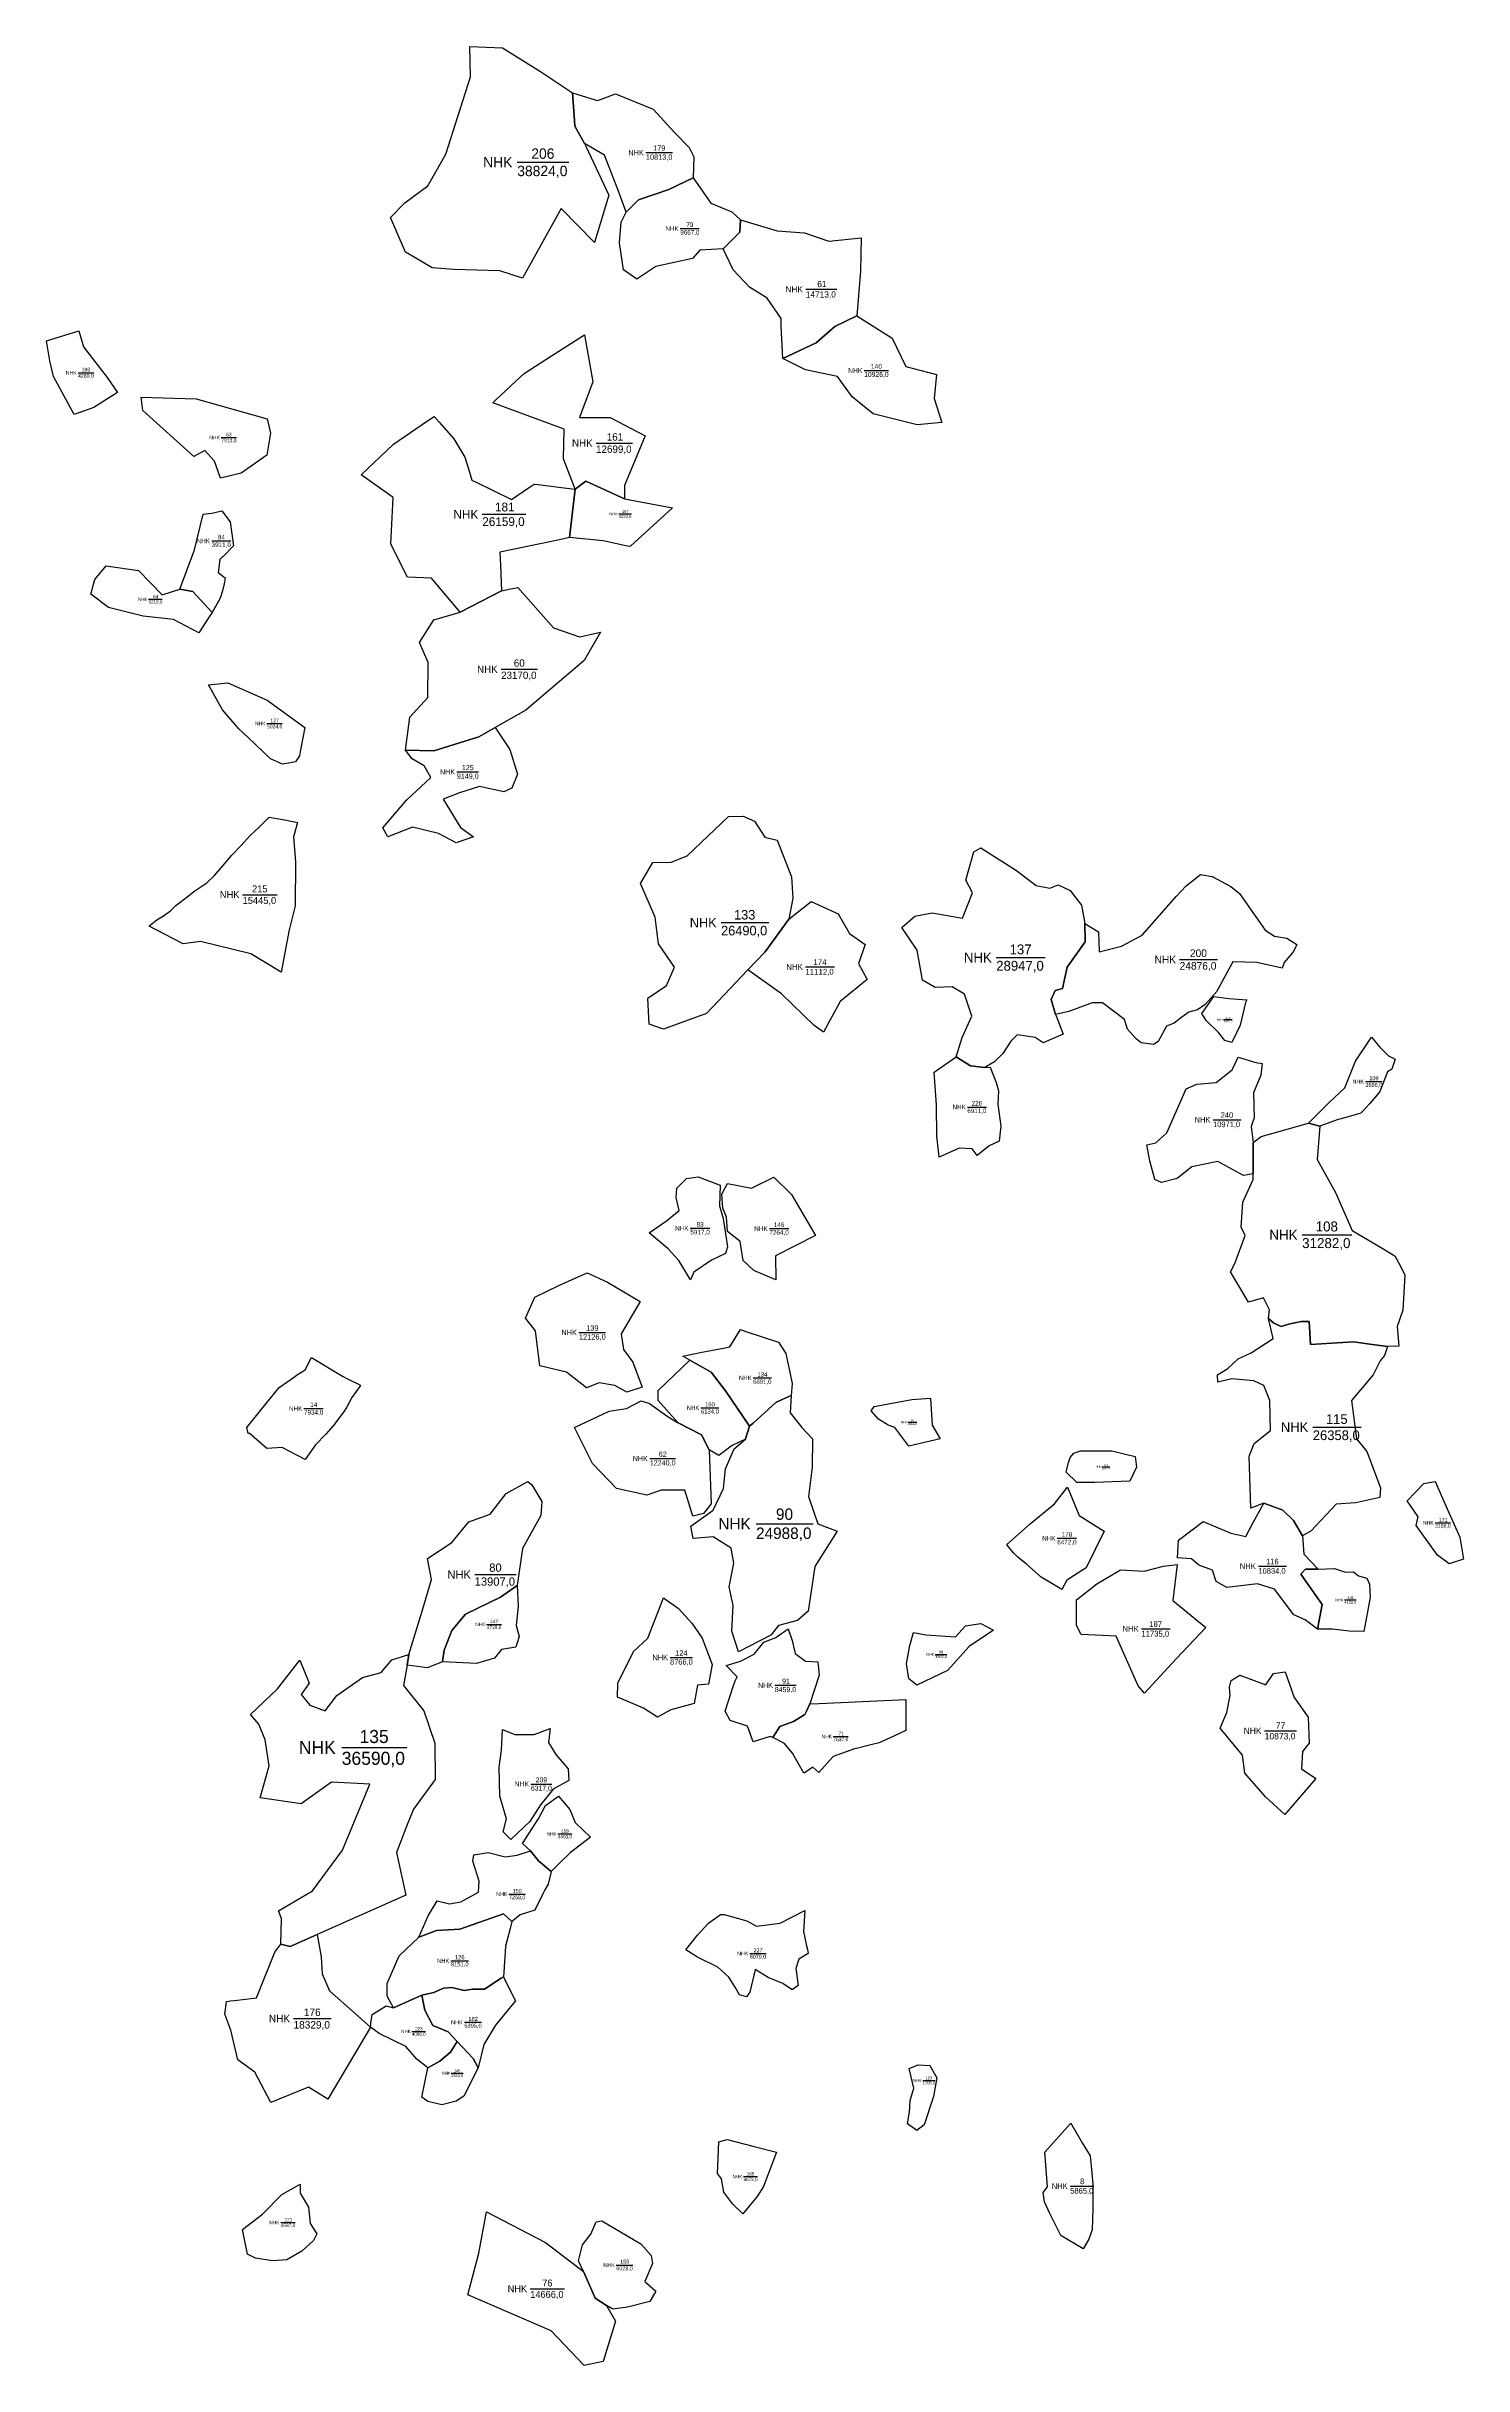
# Model space of a CAD drawing. Extents: x 546371 to 550543, y 1820810 to 1826662.
# Drawn here: x 546606 to 548231, y 1824003 to 1826662 of the extents above; entities that cross this region are included whole.
import ezdxf

# ---------------------------------------------------------------- set-up
doc = ezdxf.new("R2010")
doc.units = 0
doc.layers.add('CanhThua', color=7, linetype='Continuous')
doc.layers.add('NhanDiaChinhThua', color=7, linetype='Continuous')

msp = doc.modelspace()

# ---------------------------------------------------------------- linework, layer by layer
at = {"layer": 'CanhThua'}
for p, q in [((547091.4, 1826662.4), (547128.9, 1826660.7)), ((547092.2, 1826627.6), (547091.4, 1826662.4)), ((547128.9, 1826660.7), (547172.6, 1826633.6)), ((547063.9, 1826539), (547092.2, 1826627.6)), ((547172.6, 1826633.6), (547209.1, 1826609)), ((547209.1, 1826609), (547211.4, 1826577.3)), ((547209.1, 1826609), (547235.3, 1826601.2)), ((547211.4, 1826577.3), (547209.1, 1826609)), ((547235.3, 1826601.2), (547238.3, 1826600.3)), ((547238.3, 1826600.3), (547258.4, 1826608.1)), ((547258.4, 1826608.1), (547301.6, 1826590.5)), ((547211.4, 1826577.3), (547211.9, 1826570.9)), ((547211.9, 1826570.9), (547211.4, 1826577.3)), ((547211.9, 1826570.9), (547222.9, 1826550.9)), ((547222.9, 1826550.9), (547211.9, 1826570.9)), ((547301.6, 1826590.5), (547326.2, 1826563.5)), ((547222.9, 1826550.9), (547224.3, 1826547.9)), ((547246, 1826537.7), (547222.9, 1826550.9)), ((547224.3, 1826547.9), (547250.9, 1826491.9)), ((547326.2, 1826563.5), (547342.9, 1826546.3)), ((547342.9, 1826546.3), (547348.4, 1826535.6)), ((547043.3, 1826502.6), (547063.9, 1826539)), ((547261.9, 1826496.5), (547246, 1826537.7)), ((547348.4, 1826535.6), (547347.7, 1826511.5)), ((547016.7, 1826483), (547043.3, 1826502.6)), ((547250.9, 1826491.9), (547234.4, 1826437.7)), ((547270.8, 1826472.2), (547261.9, 1826496.5)), ((547284.9, 1826486.4), (547319.6, 1826498.1)), ((547319.6, 1826498.1), (547284.9, 1826486.4)), ((547319.6, 1826498.1), (547347.7, 1826511.5)), ((547347.7, 1826511.5), (547319.6, 1826498.1)), ((547347.7, 1826511.5), (547368, 1826482.7)), ((547000.5, 1826466.1), (547016.7, 1826483)), ((547017.8, 1826426.4), (547000.5, 1826466.1)), ((547196.3, 1826476.4), (547151.8, 1826396.6)), ((547234.4, 1826437.7), (547196.3, 1826476.4)), ((547264.9, 1826460.8), (547270.8, 1826472.2)), ((547270.8, 1826472.2), (547284.9, 1826486.4)), ((547284.9, 1826486.4), (547270.8, 1826472.2)), ((547368, 1826482.7), (547391.9, 1826472.8)), ((547391.9, 1826472.8), (547401.9, 1826463.5)), ((547401.9, 1826463.5), (547401, 1826449.5)), ((547401, 1826449.5), (547401.9, 1826463.5)), ((547401.9, 1826463.5), (547443.8, 1826450.7)), ((547263.1, 1826437.3), (547264.9, 1826460.8)), ((547267.8, 1826406.3), (547263.1, 1826437.3)), ((547401, 1826449.5), (547382.1, 1826430.2)), ((547382.1, 1826430.2), (547401, 1826449.5)), ((547443.8, 1826450.7), (547475.3, 1826448.6)), ((547475.3, 1826448.6), (547503.4, 1826439)), ((547503.4, 1826439), (547540.4, 1826442.9)), ((547540.4, 1826442.9), (547539.6, 1826404.6)), ((547029.4, 1826419.6), (547017.8, 1826426.4)), ((547048.2, 1826408.5), (547029.4, 1826419.6)), ((547304.9, 1826410), (547283, 1826395.6)), ((547347, 1826419.2), (547304.9, 1826410)), ((547355.4, 1826428.8), (547347, 1826419.2)), ((547382.1, 1826430.2), (547355.4, 1826428.8)), ((547393.3, 1826406.3), (547382.1, 1826430.2)), ((547073.1, 1826406.5), (547048.2, 1826408.5)), ((547125.8, 1826405.2), (547073.1, 1826406.5)), ((547151.8, 1826396.6), (547125.8, 1826405.2)), ((547283, 1826395.6), (547267.8, 1826406.3)), ((547412.2, 1826386.1), (547393.3, 1826406.3)), ((547432.6, 1826373.7), (547412.2, 1826386.1)), ((547539.6, 1826404.6), (547535.4, 1826353.3)), ((547448.5, 1826350.5), (547432.6, 1826373.7)), ((546605.7, 1826324.8), (546642.8, 1826336.1)), ((546642.8, 1826336.1), (546648.2, 1826317.7)), ((547219.9, 1826329.8), (547223.1, 1826331.8)), ((547219.9, 1826329.8), (547223.1, 1826331.8)), ((547223.1, 1826331.8), (547232.7, 1826277.7)), ((547223.1, 1826331.8), (547232.7, 1826277.7)), ((547448.5, 1826341.4), (547448.5, 1826350.5)), ((547450.6, 1826304.3), (547448.5, 1826341.4)), ((547510, 1826341.2), (547488.6, 1826322.3)), ((547488.6, 1826322.3), (547510, 1826341.2)), ((547535.4, 1826353.3), (547510, 1826341.2)), ((547510, 1826341.2), (547535.4, 1826353.3)), ((547535.4, 1826353.3), (547575.8, 1826327.9)), ((546609.7, 1826301.9), (546605.7, 1826324.8)), ((546648.2, 1826317.7), (546675.3, 1826282.6)), ((547153.7, 1826287.4), (547185.1, 1826307.5)), ((547153.7, 1826287.4), (547185.1, 1826307.5)), ((547185.1, 1826307.5), (547219.9, 1826329.8)), ((547185.1, 1826307.5), (547219.9, 1826329.8)), ((547488.6, 1826322.3), (547450.6, 1826304.3)), ((547450.6, 1826304.3), (547488.6, 1826322.3)), ((547476.3, 1826291.4), (547450.6, 1826304.3)), ((547575.8, 1826327.9), (547591.6, 1826295.2)), ((546613.9, 1826283.9), (546609.7, 1826301.9)), ((546637.5, 1826240.2), (546613.9, 1826283.9)), ((546675.3, 1826282.6), (546687.3, 1826265.3)), ((547120.7, 1826256.6), (547144, 1826278.3)), ((547120.7, 1826256.6), (547144, 1826278.3)), ((547144, 1826278.3), (547153.7, 1826287.4)), ((547144, 1826278.3), (547153.7, 1826287.4)), ((547232.7, 1826277.7), (547217.3, 1826236.8)), ((547232.7, 1826277.7), (547217.3, 1826236.8)), ((547513.2, 1826283.9), (547476.3, 1826291.4)), ((547529.8, 1826260.5), (547513.2, 1826283.9)), ((547591.6, 1826295.2), (547626.7, 1826286)), ((547626.7, 1826286), (547624.2, 1826258.6)), ((546687.3, 1826265.3), (546660.2, 1826248.1)), ((546714.4, 1826260.1), (546777.7, 1826258.1)), ((546716.2, 1826244.7), (546714.4, 1826260.1)), ((546777.7, 1826258.1), (546858.8, 1826235.2)), ((547117.7, 1826253.8), (547120.7, 1826256.6)), ((547117.7, 1826253.8), (547120.7, 1826256.6)), ((547199.5, 1826223.3), (547117.7, 1826253.8)), ((547199.5, 1826223.3), (547117.7, 1826253.8)), ((547554, 1826241), (547529.8, 1826260.5)), ((547624.2, 1826258.6), (547632.7, 1826231.2)), ((546660.2, 1826248.1), (546637.5, 1826240.2)), ((546774.9, 1826192.1), (546716.2, 1826244.7)), ((546858.8, 1826235.2), (546862.6, 1826218.7)), ((547004, 1826206.1), (547043, 1826233)), ((547043, 1826233), (547050.4, 1826238.1)), ((547050.4, 1826238.1), (547056.3, 1826231.4)), ((547056.3, 1826231.4), (547073.2, 1826212.2)), ((547217.3, 1826236.8), (547252.5, 1826236.8)), ((547217.3, 1826236.8), (547252.5, 1826236.8)), ((547252.5, 1826236.8), (547292.4, 1826215.8)), ((547252.5, 1826236.8), (547292.4, 1826215.8)), ((547604.4, 1826228.3), (547554, 1826241)), ((547632.7, 1826231.2), (547604.4, 1826228.3)), ((546787.3, 1826199.1), (546774.9, 1826192.1)), ((546798.5, 1826186.6), (546787.3, 1826199.1)), ((546862.6, 1826218.7), (546858.4, 1826193.7)), ((546966.9, 1826171.1), (547004, 1826206.1)), ((547073.2, 1826212.2), (547085.8, 1826191.3)), ((547198.8, 1826189.6), (547199.5, 1826223.3)), ((547198.8, 1826189.6), (547199.5, 1826223.3)), ((547292.4, 1826215.8), (547269, 1826158.8)), ((547292.4, 1826215.8), (547269, 1826158.8)), ((546805.5, 1826167.4), (546798.5, 1826186.6)), ((546829.1, 1826173), (546805.5, 1826167.4)), ((546858.4, 1826193.7), (546829.1, 1826173)), ((547003.5, 1826145.2), (546966.9, 1826171.1)), ((547085.8, 1826191.3), (547088.8, 1826181.6)), ((547088.8, 1826181.6), (547092.9, 1826167.8)), ((547212.1, 1826154.6), (547198.8, 1826189.6)), ((547212.1, 1826154.6), (547198.8, 1826189.6)), ((547000.9, 1826091.5), (547003.5, 1826145.2)), ((547092.9, 1826167.8), (547093.8, 1826165)), ((547093.8, 1826165), (547098.6, 1826162.6)), ((547098.6, 1826162.6), (547139.4, 1826142.6)), ((547139.4, 1826142.6), (547158.9, 1826156.2)), ((547158.9, 1826156.2), (547160.8, 1826157.5)), ((547160.8, 1826157.5), (547165.1, 1826160.5)), ((547165.1, 1826160.5), (547166.5, 1826160.3)), ((547166.5, 1826160.3), (547211.8, 1826154.6)), ((547212.1, 1826154.6), (547205.9, 1826099.1)), ((547205.9, 1826099.1), (547212.1, 1826154.6)), ((547205.9, 1826099.1), (547212.1, 1826154.6)), ((547211.8, 1826154.6), (547212.1, 1826154.6)), ((547224.6, 1826163.8), (547212.1, 1826154.6)), ((547224.6, 1826163.8), (547212.1, 1826154.6)), ((547212.1, 1826154.6), (547224.6, 1826163.8)), ((547212.1, 1826154.6), (547224.6, 1826163.8)), ((547268.9, 1826143.6), (547224.6, 1826163.8)), ((547268.9, 1826143.6), (547224.6, 1826163.8)), ((547224.6, 1826163.8), (547268.9, 1826143.6)), ((547224.6, 1826163.8), (547268.9, 1826143.6)), ((547269, 1826158.8), (547268.9, 1826143.6)), ((547269, 1826158.8), (547268.9, 1826143.6)), ((546775.5, 1826085.1), (546785.4, 1826125.8)), ((546785.4, 1826125.8), (546795.5, 1826127.3)), ((546795.5, 1826127.3), (546807.1, 1826129.9)), ((546807.1, 1826129.9), (546816.6, 1826117.3)), ((546816.6, 1826117.3), (546820.3, 1826089.5)), ((547268.9, 1826143.6), (547323.9, 1826133.4)), ((547268.9, 1826143.6), (547323.9, 1826133.4)), ((547323.9, 1826133.4), (547275.8, 1826089.1)), ((547323.9, 1826133.4), (547275.8, 1826089.1)), ((547019.9, 1826053.6), (547000.9, 1826091.5)), ((547194.3, 1826096.7), (547125.9, 1826082.4)), ((547205.9, 1826099.1), (547194.3, 1826096.7)), ((547244.4, 1826095.3), (547205.9, 1826099.1)), ((547244.4, 1826095.3), (547205.9, 1826099.1)), ((547270.5, 1826089.7), (547244.4, 1826095.3)), ((547270.5, 1826089.7), (547244.4, 1826095.3)), ((546661.3, 1826050.9), (546674.4, 1826066.8)), ((546674.4, 1826066.8), (546711.4, 1826061.5)), ((546758.9, 1826040), (546775.5, 1826085.1)), ((546804.8, 1826073.8), (546802.9, 1826059)), ((546807.9, 1826076.9), (546804.8, 1826073.8)), ((546808.3, 1826077.3), (546807.9, 1826076.9)), ((546820.3, 1826089.5), (546808.3, 1826077.3)), ((547125.9, 1826082.4), (547126.6, 1826067.4)), ((547126.6, 1826067.4), (547127.9, 1826038.1)), ((547275.1, 1826088.7), (547270.5, 1826089.7)), ((547275.1, 1826088.7), (547270.5, 1826089.7)), ((547275.8, 1826089.1), (547275.1, 1826088.7)), ((547275.8, 1826089.1), (547275.1, 1826088.7)), ((546656.6, 1826034.1), (546661.3, 1826050.9)), ((546711.4, 1826061.5), (546738.4, 1826033.5)), ((546738.4, 1826033.5), (546758.9, 1826040)), ((546773.6, 1826037.1), (546758.9, 1826040)), ((546758.9, 1826040), (546773.6, 1826037.1)), ((546802.9, 1826059), (546810.7, 1826053.1)), ((546807.8, 1826037.9), (546805.2, 1826029.6)), ((546809.6, 1826046), (546807.8, 1826037.9)), ((546810.7, 1826053.1), (546809.6, 1826046)), ((547047.4, 1826052.7), (547019.9, 1826053.6)), ((547080.2, 1826013.4), (547047.4, 1826052.7)), ((547080.2, 1826013.4), (547127.9, 1826038.1)), ((547127.9, 1826038.1), (547080.2, 1826013.4)), ((547127.9, 1826038.1), (547138.4, 1826040.2)), ((547138.4, 1826040.2), (547146.4, 1826041.9)), ((547146.4, 1826041.9), (547187.5, 1825995.8)), ((546676.8, 1826018.8), (546656.6, 1826034.1)), ((546716.6, 1826008.9), (546676.8, 1826018.8)), ((546795.8, 1826013.3), (546773.6, 1826037.1)), ((546773.6, 1826037.1), (546795.8, 1826013.3)), ((546795.8, 1826013.3), (546791.7, 1826007)), ((546805.2, 1826029.6), (546795.8, 1826013.3)), ((547050.2, 1826004.7), (547080.2, 1826013.4)), ((546751.7, 1826005.1), (546716.6, 1826008.9)), ((546780.6, 1825989.9), (546751.7, 1826005.1)), ((546791.7, 1826007), (546780.6, 1825989.9)), ((547033.6, 1825978.9), (547050.2, 1826004.7)), ((547187.5, 1825995.8), (547208.4, 1825988.4)), ((547208.4, 1825988.4), (547217.1, 1825985.3)), ((547217.1, 1825985.3), (547217.6, 1825985.2)), ((547217.6, 1825985.2), (547237.8, 1825989.7)), ((547241.4, 1825990.5), (547222.4, 1825958)), ((547237.8, 1825989.7), (547241.4, 1825990.5)), ((547043.8, 1825955.7), (547033.6, 1825978.9)), ((547222.4, 1825958), (547155.7, 1825901)), ((546791.7, 1825930.3), (546813.7, 1825932.4)), ((546813.7, 1825932.4), (546859.1, 1825912.8)), ((547043.2, 1825915.8), (547043.8, 1825955.7)), ((546807.6, 1825901.4), (546791.7, 1825930.3)), ((546859.1, 1825912.8), (546902.1, 1825881.4)), ((547022.6, 1825893), (547043.2, 1825915.8)), ((546826.5, 1825879.9), (546807.6, 1825901.4)), ((546837.1, 1825869.7), (546826.5, 1825879.9)), ((546902.1, 1825881.4), (546897.3, 1825855.7)), ((547017.6, 1825855.5), (547022.6, 1825893)), ((547120.6, 1825881.2), (547101.9, 1825870.7)), ((547101.9, 1825870.7), (547120.6, 1825881.2)), ((547155.7, 1825901), (547120.6, 1825881.2)), ((547120.6, 1825881.2), (547137.3, 1825855.9)), ((546862.6, 1825845.2), (546837.1, 1825869.7)), ((546897.3, 1825855.7), (546896, 1825848.7)), ((547050.3, 1825854.4), (547017.6, 1825855.5)), ((547025.2, 1825845.4), (547017.6, 1825855.5)), ((547017.6, 1825855.5), (547050.3, 1825854.4)), ((547101.9, 1825870.7), (547050.3, 1825854.4)), ((547050.3, 1825854.4), (547101.9, 1825870.7)), ((547137.3, 1825855.9), (547146.2, 1825827.8)), ((546876.7, 1825839.2), (546862.6, 1825845.2)), ((546885.7, 1825840.8), (546876.7, 1825839.2)), ((546891.5, 1825841.9), (546885.7, 1825840.8)), ((546896, 1825848.7), (546891.5, 1825841.9)), ((547039.1, 1825837.2), (547025.2, 1825845.4)), ((547046.7, 1825823.8), (547039.1, 1825837.2)), ((547146.2, 1825827.8), (547139.5, 1825811.6)), ((546991.7, 1825766.1), (547019.2, 1825798.3)), ((547019.2, 1825798.3), (547046.7, 1825823.8)), ((547079.6, 1825806.2), (547060.9, 1825799.3)), ((547060.9, 1825799.3), (547080.7, 1825766.8)), ((547102.6, 1825813.7), (547079.6, 1825806.2)), ((547130.4, 1825807.7), (547102.6, 1825813.7)), ((547139.5, 1825811.6), (547130.4, 1825807.7)), ((546849.7, 1825766.9), (546861.4, 1825778.5)), ((546861.4, 1825778.5), (546881.3, 1825774.9)), ((546881.3, 1825774.9), (546893.9, 1825772.5)), ((546893.9, 1825772.5), (546889, 1825755.9)), ((547340.8, 1825734.2), (547388.2, 1825779.4)), ((547388.2, 1825779.4), (547405, 1825779.8)), ((547405, 1825779.8), (547418, 1825774)), ((547418, 1825774), (547429.9, 1825755.5)), ((546818.4, 1825734.9), (546828.8, 1825745.6)), ((546828.8, 1825745.6), (546839.9, 1825757.7)), ((546839.9, 1825757.7), (546849.7, 1825766.9)), ((546889, 1825755.9), (546891.4, 1825727.3)), ((546997.3, 1825756.1), (546991.7, 1825766.1)), ((547025.6, 1825767), (546997.3, 1825756.1)), ((547055.4, 1825759.6), (547025.6, 1825767)), ((547075.6, 1825749), (547055.4, 1825759.6)), ((547095.7, 1825755.9), (547075.6, 1825749)), ((547080.7, 1825766.8), (547095.7, 1825755.9)), ((547429.9, 1825755.5), (547443.8, 1825752)), ((547443.8, 1825752), (547460.5, 1825710)), ((546798.4, 1825711.4), (546808, 1825722.8)), ((546808, 1825722.8), (546818.4, 1825734.9)), ((546891.4, 1825727.3), (546891.1, 1825676.7)), ((547287, 1825702.4), (547301.3, 1825726.5)), ((547301.3, 1825726.5), (547322.5, 1825726.7)), ((547322.5, 1825726.7), (547340.8, 1825734.2)), ((547660.3, 1825706.2), (547669.4, 1825738.7)), ((547669.4, 1825738.7), (547677.4, 1825743.5)), ((547677.4, 1825743.5), (547718.5, 1825717.3)), ((546766.8, 1825686.6), (546775, 1825693.4)), ((546775, 1825693.4), (546789.8, 1825703.3)), ((546789.8, 1825703.3), (546798.4, 1825711.4)), ((547304.1, 1825663.8), (547287, 1825702.4)), ((547460.5, 1825710), (547461.8, 1825685.6)), ((547656.4, 1825662.8), (547667.9, 1825691.8)), ((547667.9, 1825691.8), (547660.3, 1825706.2)), ((547718.5, 1825717.3), (547740.9, 1825700.1)), ((547740.9, 1825700.1), (547756.6, 1825697.2)), ((547756.6, 1825697.2), (547766.3, 1825701)), ((547766.3, 1825701), (547780, 1825694.4)), ((547780, 1825694.4), (547793.2, 1825677.5)), ((547901.8, 1825687.4), (547912.9, 1825699.6)), ((547912.9, 1825699.6), (547929.4, 1825712.7)), ((547929.4, 1825712.7), (547943, 1825710.4)), ((547943, 1825710.4), (547964.5, 1825698.8)), ((547964.5, 1825698.8), (547974.2, 1825690.9)), ((546732.3, 1825660.6), (546740.1, 1825665.3)), ((546740.1, 1825665.3), (546747.9, 1825671.1)), ((546747.9, 1825671.1), (546754.3, 1825677)), ((546754.3, 1825677), (546766.8, 1825686.6)), ((546891.1, 1825676.7), (546884.1, 1825649.4)), ((547461.8, 1825685.6), (547457.2, 1825661.4)), ((547457.2, 1825661.4), (547482.9, 1825681.6)), ((547482.9, 1825681.6), (547514.1, 1825667.6)), ((547514.1, 1825667.6), (547526.9, 1825645)), ((547601.8, 1825664.9), (547621.7, 1825668.6)), ((547621.7, 1825668.6), (547656.4, 1825662.8)), ((547793.2, 1825677.5), (547797, 1825656.7)), ((547862.7, 1825643.1), (547901.8, 1825687.4)), ((547974.2, 1825690.9), (547982.2, 1825679.3)), ((547982.2, 1825679.3), (548003.7, 1825649)), ((546723.7, 1825653.6), (546724.9, 1825654.8)), ((546731.6, 1825649.4), (546723.7, 1825653.6)), ((546724.9, 1825654.8), (546732.3, 1825660.6)), ((546762.6, 1825633.3), (546731.6, 1825649.4)), ((546884.1, 1825649.4), (546874.9, 1825600.8)), ((547305.7, 1825651.4), (547304.1, 1825663.8)), ((547308, 1825633.1), (547305.7, 1825651.4)), ((547430.2, 1825624.1), (547457.2, 1825661.4)), ((547457.2, 1825661.4), (547430.2, 1825624.1)), ((547526.9, 1825645), (547544.9, 1825632.3)), ((547587, 1825651.9), (547601.8, 1825664.9)), ((547604.5, 1825625.8), (547587, 1825651.9)), ((547797.1, 1825635.5), (547797, 1825656.7)), ((547797, 1825656.7), (547812.6, 1825646.8)), ((547797, 1825656.7), (547797.1, 1825635.5)), ((547812.6, 1825646.8), (547813.3, 1825623.9)), ((547838.9, 1825630.4), (547862.7, 1825643.1)), ((548003.7, 1825649), (548014.5, 1825642.2)), ((548014.5, 1825642.2), (548028.6, 1825639.7)), ((548028.6, 1825639.7), (548040.1, 1825632.4)), ((546782.3, 1825635.9), (546762.6, 1825633.3)), ((546840.1, 1825621.9), (546782.3, 1825635.9)), ((546874.9, 1825600.8), (546840.1, 1825621.9)), ((547326.3, 1825606.4), (547308, 1825633.1)), ((547410.4, 1825603.3), (547430.2, 1825624.1)), ((547430.2, 1825624.1), (547410.4, 1825603.3)), ((547544.9, 1825632.3), (547537.1, 1825610.7)), ((547610.8, 1825591.5), (547604.5, 1825625.8)), ((547776.5, 1825606.3), (547797.1, 1825635.5)), ((547797.1, 1825635.5), (547776.5, 1825606.3)), ((547813.3, 1825623.9), (547838.9, 1825630.4)), ((547966.8, 1825612.7), (547947.9, 1825578.2)), ((547994.2, 1825612), (547966.8, 1825612.7)), ((548023.2, 1825605.2), (547994.2, 1825612)), ((548036.2, 1825624.5), (548025.5, 1825611.8)), ((548040.1, 1825632.4), (548036.2, 1825624.5)), ((547295.5, 1825571), (547317.2, 1825585.5)), ((547317.2, 1825585.5), (547326.3, 1825606.4)), ((547410.4, 1825603.3), (547362.9, 1825553.4)), ((547449.1, 1825575.8), (547410.4, 1825603.3)), ((547547.2, 1825592.5), (547516.2, 1825567)), ((547537.1, 1825610.7), (547547.2, 1825592.5)), ((547625.2, 1825583.2), (547610.8, 1825591.5)), ((547771.2, 1825581.9), (547776.5, 1825606.3)), ((547776.5, 1825606.3), (547771.2, 1825581.9)), ((548025.5, 1825611.8), (548023.2, 1825605.2)), ((547297.1, 1825541.1), (547295.5, 1825571)), ((547486.5, 1825539.5), (547449.1, 1825575.8)), ((547516.2, 1825567), (547497, 1825531.8)), ((547644.8, 1825583.8), (547625.2, 1825583.2)), ((547659, 1825575.6), (547644.8, 1825583.8)), ((547667.3, 1825550.3), (547659, 1825575.6)), ((547758.4, 1825569.5), (547762.8, 1825579.6)), ((547762.8, 1825579.6), (547758.4, 1825569.5)), ((547763.3, 1825552.3), (547758.4, 1825569.5)), ((547758.4, 1825569.5), (547763.3, 1825552.3)), ((547762.8, 1825579.6), (547771.2, 1825581.9)), ((547771.2, 1825581.9), (547762.8, 1825579.6)), ((547805.4, 1825565.7), (547778.4, 1825555.6)), ((547817, 1825565.7), (547805.4, 1825565.7)), ((547842.5, 1825546.3), (547817, 1825565.7)), ((547934.8, 1825563.8), (547926.2, 1825557.5)), ((547931.1, 1825553.3), (547944.9, 1825572.7)), ((547947.9, 1825578.2), (547934.8, 1825563.8)), ((547944.9, 1825572.7), (547961.9, 1825570.7)), ((547961.9, 1825570.7), (547982.8, 1825569.1)), ((547981.1, 1825565.8), (547974.9, 1825539.9)), ((547982.8, 1825569.1), (547981.1, 1825565.8)), ((547313.7, 1825535.2), (547297.1, 1825541.1)), ((547362.9, 1825553.4), (547313.7, 1825535.2)), ((547497, 1825531.8), (547486.5, 1825539.5)), ((547656.1, 1825525.7), (547667.3, 1825550.3)), ((547778.4, 1825555.6), (547763.3, 1825552.3)), ((547763.3, 1825552.3), (547763.8, 1825550.6)), ((547763.8, 1825550.6), (547771.9, 1825529.6)), ((547845.8, 1825535.3), (547842.5, 1825546.3)), ((547855.7, 1825524.2), (547845.8, 1825535.3)), ((547890.7, 1825538.7), (547881.1, 1825521.2)), ((547899.4, 1825542.1), (547890.7, 1825538.7)), ((547908.1, 1825549.2), (547899.4, 1825542.1)), ((547916.3, 1825555), (547908.1, 1825549.2)), ((547926.2, 1825557.5), (547916.3, 1825555)), ((547936.2, 1825545.3), (547931.1, 1825553.3)), ((547950.1, 1825531.5), (547936.2, 1825545.3)), ((547974.9, 1825539.9), (547965.6, 1825519.9)), ((547649.2, 1825503.8), (547656.1, 1825525.7)), ((547702.7, 1825507.5), (547693.2, 1825498)), ((547712.1, 1825521.7), (547702.7, 1825507.5)), ((547719.4, 1825528.7), (547712.1, 1825521.7)), ((547739.7, 1825525.8), (547719.4, 1825528.7)), ((547749.1, 1825519.7), (547739.7, 1825525.8)), ((547771.9, 1825529.6), (547749.1, 1825519.7)), ((547861.6, 1825519.5), (547855.7, 1825524.2)), ((547875.5, 1825517.7), (547861.6, 1825519.5)), ((547881.1, 1825521.2), (547875.5, 1825517.7)), ((547957.4, 1825522.5), (547950.1, 1825531.5)), ((547965.6, 1825519.9), (547957.4, 1825522.5)), ((548107.4, 1825498.7), (548125.7, 1825526.3)), ((548125.7, 1825526.3), (548135.1, 1825514.9)), ((548135.1, 1825514.9), (548145.3, 1825504.7)), ((547624.1, 1825485.9), (547649.2, 1825503.8)), ((547626.8, 1825448.3), (547624.1, 1825485.9)), ((547649.2, 1825503.8), (547665.6, 1825493.3)), ((547665.6, 1825493.3), (547649.2, 1825503.8)), ((547665.6, 1825493.3), (547682.3, 1825491.4)), ((547682.3, 1825491.4), (547665.6, 1825493.3)), ((547693.2, 1825498), (547682.3, 1825491.4)), ((547682.3, 1825491.4), (547688.1, 1825491.7)), ((547688.1, 1825491.7), (547695.3, 1825474.2)), ((547947.5, 1825474.2), (547965.8, 1825488.7)), ((547965.8, 1825488.7), (547972.6, 1825503.3)), ((547972.6, 1825503.3), (547993.1, 1825497.3)), ((547998.6, 1825482.6), (547990.4, 1825462.5)), ((547993.1, 1825497.3), (548000.1, 1825495.8)), ((548000.1, 1825495.8), (547998.6, 1825482.6)), ((548094.9, 1825468), (548107.4, 1825498.7)), ((548144, 1825486.6), (548135.1, 1825463.7)), ((548149, 1825489.4), (548144, 1825486.6)), ((548145.3, 1825504.7), (548152.8, 1825500.8)), ((548152.8, 1825500.8), (548149, 1825489.4)), ((547695.3, 1825474.2), (547697.9, 1825464.5)), ((547697.9, 1825464.5), (547697, 1825449.2)), ((547895.2, 1825426), (547913.2, 1825467)), ((547913.2, 1825467), (547925.2, 1825472.1)), ((547925.2, 1825472.1), (547947.5, 1825474.2)), ((547990.4, 1825462.5), (547990.9, 1825433.8)), ((548076.8, 1825450.7), (548094.9, 1825468)), ((548134.6, 1825462.6), (548123.2, 1825449.9)), ((548135.1, 1825463.7), (548134.6, 1825462.6)), ((547627.2, 1825412.5), (547626.8, 1825448.3)), ((547697, 1825449.2), (547700.6, 1825424.1)), ((547890.8, 1825416.4), (547895.2, 1825426)), ((547990.9, 1825433.8), (547987.6, 1825423.6)), ((547999.3, 1825412.4), (548053.5, 1825427.6)), ((548053.5, 1825427.6), (548076.8, 1825450.7)), ((548066.5, 1825424.3), (548053.5, 1825427.6)), ((548053.5, 1825427.6), (548066.5, 1825424.3)), ((548086.3, 1825431.4), (548066.5, 1825424.3)), ((548090.7, 1825432.6), (548086.3, 1825431.4)), ((548113.3, 1825439), (548090.7, 1825432.6)), ((548114.8, 1825440.6), (548113.3, 1825439)), ((548123.2, 1825449.9), (548114.8, 1825440.6)), ((547629.6, 1825388.4), (547627.2, 1825412.5)), ((547687.3, 1825401.6), (547673.2, 1825390.6)), ((547698.5, 1825407), (547687.3, 1825401.6)), ((547700.6, 1825424.1), (547698.5, 1825407)), ((547868, 1825402.7), (547878.4, 1825405.2)), ((547871.5, 1825384.4), (547868, 1825402.7)), ((547878.4, 1825405.2), (547890.8, 1825416.4)), ((547987.6, 1825423.6), (547989.9, 1825405.5)), ((547989.9, 1825405.5), (547989.8, 1825369.4)), ((547989.8, 1825369.4), (547989.9, 1825405.5)), ((547989.9, 1825405.5), (547999.3, 1825412.4)), ((548066.5, 1825424.3), (548063.3, 1825386)), ((547652.9, 1825398.9), (547629.6, 1825388.4)), ((547667.6, 1825398.2), (547652.9, 1825398.9)), ((547673.2, 1825390.6), (547667.6, 1825398.2)), ((547877.3, 1825362.9), (547871.5, 1825384.4)), ((547919.6, 1825377.4), (547902.6, 1825364.2)), ((547949.3, 1825383.5), (547919.6, 1825377.4)), ((547978.7, 1825367.5), (547949.3, 1825383.5)), ((548063.3, 1825386), (548084.3, 1825348.2)), ((547328.2, 1825342.2), (547328.7, 1825353.2)), ((547328.7, 1825353.2), (547340.1, 1825364)), ((547340.1, 1825364), (547353.2, 1825366.2)), ((547353.2, 1825366.2), (547378.7, 1825356.5)), ((547378.7, 1825356.5), (547377.8, 1825332.8)), ((547380.6, 1825346.3), (547387.1, 1825358.5)), ((547381.8, 1825330.1), (547380.6, 1825346.3)), ((547387.1, 1825358.5), (547414.7, 1825353.2)), ((547414.7, 1825353.2), (547440.2, 1825365.5)), ((547440.2, 1825365.5), (547460.4, 1825345.7)), ((547884.7, 1825359.7), (547877.3, 1825362.9)), ((547902.6, 1825364.2), (547884.7, 1825359.7)), ((547977.9, 1825336.9), (547989.8, 1825363.1)), ((547989.8, 1825369.4), (547978.7, 1825367.5)), ((547989.8, 1825363.1), (547989.8, 1825369.4)), ((548084.3, 1825348.2), (548103.6, 1825304.4)), ((547316.9, 1825315.5), (547331.6, 1825327.5)), ((547331.6, 1825327.5), (547328.2, 1825342.2)), ((547377.8, 1825332.8), (547382.2, 1825318.2)), ((547386, 1825319.8), (547381.8, 1825330.1)), ((547387.1, 1825303.2), (547386, 1825319.8)), ((547460.4, 1825345.7), (547487.8, 1825298.6)), ((547976.1, 1825308.4), (547977.9, 1825336.9)), ((547297.2, 1825301.9), (547316.9, 1825315.5)), ((547318.8, 1825283.6), (547297.2, 1825301.9)), ((547382.2, 1825318.2), (547386.9, 1825285.8)), ((547401.6, 1825291.7), (547387.1, 1825303.2)), ((547487.8, 1825298.6), (547442, 1825275.4)), ((547969.1, 1825266.7), (547980.6, 1825298.9)), ((547980.6, 1825298.9), (547976.1, 1825308.4)), ((548103.6, 1825304.4), (548133.9, 1825286.5)), ((547331.3, 1825270), (547318.8, 1825283.6)), ((547344.6, 1825247.9), (547331.3, 1825270)), ((547368.6, 1825270.5), (547348.2, 1825256.8)), ((547384.7, 1825278.2), (547368.6, 1825270.5)), ((547386.9, 1825285.8), (547384.7, 1825278.2)), ((547404.8, 1825270.1), (547401.6, 1825291.7)), ((547417.3, 1825258.5), (547404.8, 1825270.1)), ((547442, 1825275.4), (547442.3, 1825247.8)), ((547963.8, 1825257.1), (547969.1, 1825266.7)), ((548133.9, 1825286.5), (548152.5, 1825275.4)), ((548152.5, 1825275.4), (548159.5, 1825262.9)), ((547166, 1825228.2), (547194.3, 1825241.7)), ((547194.3, 1825241.7), (547226.1, 1825256.1)), ((547226.1, 1825256.1), (547249.3, 1825245.1)), ((547249.3, 1825245.1), (547286.9, 1825223.1)), ((547348.2, 1825256.8), (547344.6, 1825247.9)), ((547442.3, 1825247.8), (547417.3, 1825258.5)), ((547980.9, 1825228.8), (547963.8, 1825257.1)), ((548159.5, 1825262.9), (548164, 1825253.4)), ((548164, 1825253.4), (548161.8, 1825213.1)), ((547155.1, 1825204.1), (547166, 1825228.2)), ((547286.9, 1825223.1), (547265.2, 1825185.9)), ((547984.7, 1825222.2), (547980.9, 1825228.8)), ((548001.8, 1825227.3), (547984.7, 1825222.2)), ((548008.8, 1825213.6), (548001.8, 1825227.3)), ((548007.7, 1825203.4), (548008.8, 1825213.6)), ((548161.8, 1825213.1), (548155.1, 1825194.5)), ((547166.7, 1825189.5), (547155.1, 1825204.1)), ((547171.7, 1825149.3), (547166.7, 1825189.5)), ((547389.7, 1825171.2), (547401.8, 1825190.8)), ((547389.7, 1825171.2), (547401.8, 1825190.8)), ((547401.8, 1825190.8), (547408, 1825188.8)), ((547401.8, 1825190.8), (547408, 1825188.8)), ((547408, 1825188.8), (547445.6, 1825176.4)), ((547408, 1825188.8), (547445.6, 1825176.4)), ((548007.7, 1825203.4), (548013.7, 1825198.1)), ((548012.9, 1825180.8), (548007.7, 1825203.4)), ((548013.7, 1825198.1), (548007.7, 1825203.4)), ((548013.7, 1825198.1), (548022.1, 1825194.2)), ((548022.1, 1825194.2), (548013.7, 1825198.1)), ((548022.1, 1825194.2), (548030.3, 1825197.2)), ((548030.3, 1825197.2), (548022.1, 1825194.2)), ((548030.3, 1825197.2), (548045, 1825200)), ((548045, 1825200), (548030.3, 1825197.2)), ((548045, 1825200), (548054, 1825200.2)), ((548054, 1825200.2), (548045, 1825200)), ((548054, 1825200.2), (548055.6, 1825173.6)), ((548055.6, 1825173.6), (548054, 1825200.2)), ((548155.1, 1825194.5), (548157.1, 1825172)), ((547265.2, 1825185.9), (547267.6, 1825168.1)), ((547267.6, 1825168.1), (547278.5, 1825153.3)), ((547335.8, 1825160.3), (547355.8, 1825164.6)), ((547335.8, 1825160.3), (547355.8, 1825164.6)), ((547343.9, 1825155.7), (547335.8, 1825160.3)), ((547343.9, 1825155.7), (547335.8, 1825160.3)), ((547355.8, 1825164.6), (547380, 1825169.3)), ((547355.8, 1825164.6), (547380, 1825169.3)), ((547380, 1825169.3), (547380.4, 1825169.3)), ((547380, 1825169.3), (547380.4, 1825169.3)), ((547380.4, 1825169.3), (547389.7, 1825171.2)), ((547380.4, 1825169.3), (547389.7, 1825171.2)), ((547445.6, 1825176.4), (547453.7, 1825163.4)), ((547445.6, 1825176.4), (547453.7, 1825163.4)), ((547453.7, 1825163.4), (547461, 1825129.1)), ((547453.7, 1825163.4), (547461, 1825129.1)), ((547972.7, 1825157.3), (547987.5, 1825164.3)), ((547987.5, 1825164.3), (548012.9, 1825180.8)), ((548055.6, 1825173.6), (548104.9, 1825176.8)), ((548104.9, 1825176.8), (548055.6, 1825173.6)), ((548104.9, 1825176.8), (548123.9, 1825174.3)), ((548123.9, 1825174.3), (548104.9, 1825176.8)), ((548123.9, 1825174.3), (548144.2, 1825171.5)), ((548144.2, 1825171.5), (548123.9, 1825174.3)), ((548140.4, 1825161), (548135.8, 1825154.9)), ((548144.2, 1825171.5), (548140.4, 1825161)), ((548157.1, 1825172), (548144.2, 1825171.5)), ((546872.7, 1825124.5), (546890.2, 1825136.8)), ((546890.2, 1825136.8), (546892.6, 1825138.4)), ((546892.6, 1825138.4), (546902.4, 1825144.8)), ((546902.4, 1825144.8), (546910, 1825158.9)), ((546910, 1825158.9), (546945.3, 1825137.6)), ((546945.3, 1825137.6), (546951.1, 1825134.4)), ((546951.1, 1825134.4), (546965.2, 1825127.3)), ((547202.3, 1825141.9), (547171.7, 1825149.3)), ((547225.3, 1825123.9), (547202.3, 1825141.9)), ((547278.5, 1825153.3), (547289, 1825124.8)), ((547307.4, 1825120.9), (547343.9, 1825155.7)), ((547307.4, 1825120.9), (547343.9, 1825155.7)), ((547343.9, 1825155.7), (547368.3, 1825141.9)), ((547343.9, 1825155.7), (547368.3, 1825141.9)), ((547368.3, 1825141.9), (547343.9, 1825155.7)), ((547368.3, 1825141.9), (547343.9, 1825155.7)), ((547368.3, 1825141.9), (547384.5, 1825120.6)), ((547368.3, 1825141.9), (547384.5, 1825120.6)), ((547384.5, 1825120.6), (547368.3, 1825141.9)), ((547384.5, 1825120.6), (547368.3, 1825141.9)), ((547949, 1825139.1), (547961, 1825146.3)), ((547949.5, 1825130.7), (547949, 1825139.1)), ((547965.4, 1825134.4), (547949.5, 1825130.7)), ((547961, 1825146.3), (547972.7, 1825157.3)), ((547990.8, 1825132.1), (547965.4, 1825134.4)), ((548127.4, 1825139.1), (548102.7, 1825109.4)), ((548135.8, 1825154.9), (548127.4, 1825139.1)), ((546852.8, 1825099.9), (546872.7, 1825124.5)), ((546956.1, 1825113), (546950, 1825101.5)), ((546966.2, 1825126.8), (546956.1, 1825113)), ((546965.2, 1825127.3), (546966.2, 1825126.8)), ((547239.7, 1825129.9), (547225.3, 1825123.9)), ((547257.7, 1825126.7), (547239.7, 1825129.9)), ((547271.7, 1825119), (547257.7, 1825126.7)), ((547271.3, 1825100.3), (547288, 1825109.1)), ((547289, 1825124.8), (547271.7, 1825119)), ((547288, 1825109.1), (547297.6, 1825106.1)), ((547307.5, 1825109.7), (547307.4, 1825120.9)), ((547307.5, 1825109.7), (547307.4, 1825120.9)), ((547329.6, 1825084.5), (547307.5, 1825109.7)), ((547329.6, 1825084.5), (547307.5, 1825109.7)), ((547384.5, 1825120.6), (547412.3, 1825079.9)), ((547384.5, 1825120.6), (547412.3, 1825079.9)), ((547412.3, 1825079.9), (547384.5, 1825120.6)), ((547412.3, 1825079.9), (547384.5, 1825120.6)), ((547416.4, 1825083.7), (547442.3, 1825107.4)), ((547442.3, 1825107.4), (547416.4, 1825083.7)), ((547442.3, 1825107.4), (547416.4, 1825083.7)), ((547442.3, 1825107.4), (547449.8, 1825110.7)), ((547449.8, 1825110.7), (547442.3, 1825107.4)), ((547449.8, 1825110.7), (547442.3, 1825107.4)), ((547449.8, 1825110.7), (547460.1, 1825115.1)), ((547460.1, 1825115.1), (547449.8, 1825110.7)), ((547460.1, 1825115.1), (547449.8, 1825110.7)), ((547460.1, 1825115.1), (547458.9, 1825095.4)), ((547461, 1825129.1), (547460.1, 1825115.1)), ((547461, 1825129.1), (547460.1, 1825115.1)), ((547555.2, 1825102.5), (547598.4, 1825110.7)), ((547598.4, 1825110.7), (547620, 1825112.1)), ((547620, 1825112.1), (547621.8, 1825081.3)), ((548002.2, 1825126.8), (547990.8, 1825132.1)), ((548008.9, 1825109.7), (548002.2, 1825126.8)), ((548010, 1825075), (548008.9, 1825109.7)), ((548102.7, 1825109.4), (548108.4, 1825065.4)), ((546835.5, 1825078.5), (546852.8, 1825099.9)), ((546934.8, 1825080.4), (546926.4, 1825070.8)), ((546946.7, 1825096.3), (546934.8, 1825080.4)), ((546950, 1825101.5), (546946.7, 1825096.3)), ((547211.6, 1825078.5), (547251.2, 1825097.2)), ((547251.2, 1825097.2), (547271.3, 1825100.3)), ((547297.6, 1825106.1), (547320.2, 1825089.9)), ((547320.2, 1825089.9), (547329.8, 1825084.2)), ((547329.8, 1825084.2), (547329.6, 1825084.5)), ((547329.8, 1825084.2), (547329.6, 1825084.5)), ((547329.8, 1825084.2), (547357.3, 1825070)), ((547357.3, 1825070), (547329.8, 1825084.2)), ((547357.3, 1825070), (547329.8, 1825084.2)), ((547412.3, 1825079.9), (547416.4, 1825083.7)), ((547416.4, 1825083.7), (547412.3, 1825079.9)), ((547416.4, 1825083.7), (547412.3, 1825079.9)), ((547458.9, 1825095.4), (547472.4, 1825078.7)), ((547551.7, 1825097.7), (547555.2, 1825102.5)), ((547560.3, 1825088.3), (547551.7, 1825097.7)), ((547571.2, 1825081.3), (547560.3, 1825088.3)), ((547579.1, 1825078.7), (547571.2, 1825081.3)), ((547621.8, 1825081.3), (547631, 1825065.6)), ((546837.2, 1825071.5), (546835.5, 1825078.5)), ((546838.2, 1825072), (546837.2, 1825071.5)), ((546858.6, 1825054.6), (546838.2, 1825072)), ((546876, 1825055.7), (546858.6, 1825054.6)), ((546902.6, 1825041.8), (546876, 1825055.7)), ((546914.4, 1825058.6), (546902.6, 1825041.8)), ((546926.4, 1825070.8), (546914.4, 1825058.6)), ((547232, 1825037.4), (547211.6, 1825078.5)), ((547357.3, 1825070), (547365.9, 1825053.1)), ((547365.9, 1825053.1), (547357.3, 1825070)), ((547365.9, 1825053.1), (547357.3, 1825070)), ((547392.4, 1825058), (547377.2, 1825046.4)), ((547392.4, 1825058), (547377.2, 1825046.4)), ((547384.5, 1825031.1), (547394.7, 1825053.9)), ((547407.5, 1825065), (547392.4, 1825058)), ((547407.5, 1825065), (547392.4, 1825058)), ((547394.7, 1825053.9), (547407.5, 1825065)), ((547407.5, 1825065), (547407.8, 1825065.4)), ((547407.8, 1825065.4), (547407.5, 1825065)), ((547407.8, 1825065.4), (547407.5, 1825065)), ((547407.8, 1825065.4), (547412.3, 1825079.9)), ((547412.3, 1825079.9), (547407.8, 1825065.4)), ((547412.3, 1825079.9), (547407.8, 1825065.4)), ((547472.4, 1825078.7), (547484.6, 1825065.5)), ((547484.6, 1825065.5), (547484, 1825033)), ((547594.9, 1825057.2), (547579.1, 1825078.7)), ((547631, 1825065.6), (547594.9, 1825057.2)), ((547985.5, 1825045.7), (547991.1, 1825060.1)), ((547991.1, 1825060.1), (548010, 1825075)), ((548108.4, 1825065.4), (548120.4, 1825051.1)), ((547259.8, 1825008.5), (547232, 1825037.4)), ((547365.9, 1825053.1), (547368.4, 1824990.9)), ((547377.2, 1825046.4), (547365.9, 1825053.1)), ((547377.2, 1825046.4), (547365.9, 1825053.1)), ((547382.3, 1825008.6), (547384.5, 1825031.1)), ((547484, 1825033), (547479.7, 1824999.4)), ((547775.3, 1825027.3), (547778.1, 1825038.4)), ((547787.5, 1825015.5), (547775.3, 1825027.3)), ((547778.1, 1825038.4), (547780.2, 1825044.2)), ((547780.2, 1825044.2), (547784.3, 1825049.1)), ((547784.3, 1825049.1), (547791.8, 1825051.7)), ((547791.8, 1825051.7), (547827.8, 1825051.7)), ((547827.8, 1825051.7), (547854.7, 1825045.4)), ((547856, 1825033.2), (547848.6, 1825016.9)), ((547854.7, 1825045.4), (547856, 1825033.2)), ((547987.3, 1824986.1), (547985.5, 1825045.7)), ((548120.4, 1825051.1), (548135.9, 1825009.5)), ((547114.7, 1824979), (547133.1, 1825002.8)), ((547133.1, 1825002.8), (547158.1, 1825016.7)), ((547158.1, 1825016.7), (547162.7, 1825012.8)), ((547162.7, 1825012.8), (547173.9, 1824993.6)), ((547294.5, 1825001), (547259.8, 1825008.5)), ((547310.8, 1825006.7), (547294.5, 1825001)), ((547338.1, 1825006.7), (547310.8, 1825006.7)), ((547347.1, 1824976.8), (547338.1, 1825006.7)), ((547370.6, 1824983.6), (547382.3, 1825008.6)), ((547762, 1824991), (547776.8, 1825010.2)), ((547776.8, 1825010.2), (547790.3, 1824977.8)), ((547808.2, 1825015.5), (547787.5, 1825015.5)), ((547848.6, 1825016.9), (547808.2, 1825015.5)), ((548135.9, 1825009.5), (548135.3, 1824998.2)), ((548166.5, 1824994.6), (548185.8, 1825014.4)), ((548185.8, 1825014.4), (548198.7, 1825016.5)), ((548198.7, 1825016.5), (548213.9, 1824982)), ((547090.2, 1824970.3), (547114.7, 1824979)), ((547172.7, 1824977.6), (547151.9, 1824939.7)), ((547173.9, 1824993.6), (547172.7, 1824977.6)), ((547344.9, 1824965.5), (547370.6, 1824983.6)), ((547359.4, 1824980.1), (547347.1, 1824976.8)), ((547368.4, 1824990.9), (547359.4, 1824980.1)), ((547479.7, 1824999.4), (547490.5, 1824968.2)), ((547734.2, 1824967.9), (547762, 1824991)), ((547790.3, 1824977.8), (547818.9, 1824959.8)), ((548002, 1824991.7), (547987.3, 1824986.1)), ((547990.1, 1824969.7), (548002, 1824991.7)), ((548002, 1824991.7), (548024, 1824983.9)), ((548024, 1824983.9), (548002, 1824991.7)), ((548024, 1824983.9), (548036.2, 1824972)), ((548036.2, 1824972), (548024, 1824983.9)), ((548085.1, 1824990.8), (548056.3, 1824960.1)), ((548107.6, 1824992.2), (548085.1, 1824990.8)), ((548135.3, 1824998.2), (548107.6, 1824992.2)), ((548179.1, 1824976.1), (548166.5, 1824994.6)), ((548176.8, 1824966.1), (548179.1, 1824976.1)), ((548213.9, 1824982), (548227.1, 1824952.8)), ((547070.8, 1824946.6), (547090.2, 1824970.3)), ((547347.5, 1824951.1), (547344.9, 1824965.5)), ((547370.4, 1824953.3), (547347.5, 1824951.1)), ((547391.1, 1824940.3), (547370.4, 1824953.3)), ((547512.7, 1824959.7), (547487.1, 1824919.3)), ((547490.5, 1824968.2), (547512.7, 1824959.7)), ((547707.3, 1824944.3), (547734.2, 1824967.9)), ((547818.9, 1824959.8), (547798.2, 1824917.6)), ((547903, 1824929), (547904.4, 1824949.5)), ((547904.4, 1824949.5), (547932.7, 1824970.6)), ((547932.7, 1824970.6), (547964.2, 1824957.4)), ((547964.2, 1824957.4), (547981.4, 1824953.4)), ((547981.4, 1824953.4), (547990.1, 1824969.7)), ((548036.2, 1824972), (548046.7, 1824954.5)), ((548046.7, 1824954.5), (548036.2, 1824972)), ((548056.3, 1824960.1), (548046.7, 1824954.5)), ((548046.7, 1824954.5), (548048, 1824933.2)), ((548201.2, 1824932.1), (548176.8, 1824966.1)), ((548227.1, 1824952.8), (548231.3, 1824927.6)), ((547043, 1824928.5), (547070.8, 1824946.6)), ((547047.6, 1824904.2), (547043, 1824928.5)), ((547151.9, 1824939.7), (547145.7, 1824897.5)), ((547389, 1824895.9), (547394.1, 1824922.9)), ((547394.1, 1824922.9), (547391.1, 1824940.3)), ((547709.4, 1824941.8), (547707.3, 1824944.3)), ((547715.6, 1824934.3), (547709.4, 1824941.8)), ((547720.1, 1824929.7), (547715.6, 1824934.3)), ((547730, 1824921.7), (547720.1, 1824929.7)), ((547746.6, 1824906.8), (547730, 1824921.7)), ((547887, 1824919.6), (547902.6, 1824921.3)), ((547902.6, 1824921.3), (547897.7, 1824880.3)), ((547919.2, 1824927.8), (547903, 1824929)), ((547927.5, 1824920.6), (547919.2, 1824927.8)), ((547943.3, 1824915), (547927.5, 1824920.6)), ((548048, 1824933.2), (548064.4, 1824916.2)), ((548214.8, 1824922.1), (548201.2, 1824932.1)), ((548231.3, 1824927.6), (548214.8, 1824922.1)), ((547036.7, 1824868), (547047.6, 1824904.2)), ((547145.7, 1824897.5), (547126.7, 1824883.8)), ((547126.7, 1824883.8), (547145.7, 1824897.5)), ((547145.7, 1824897.5), (547146.9, 1824873.8)), ((547393.5, 1824874.4), (547389, 1824895.9)), ((547487.1, 1824919.3), (547479.6, 1824867.9)), ((547759.1, 1824899.5), (547746.6, 1824906.8)), ((547770.6, 1824892.8), (547759.1, 1824899.5)), ((547776.4, 1824903.4), (547770.6, 1824892.8)), ((547798.2, 1824917.6), (547776.4, 1824903.4)), ((547787.3, 1824880.9), (547810.8, 1824899.1)), ((547810.8, 1824899.1), (547837.8, 1824915.3)), ((547837.8, 1824915.3), (547865, 1824913.7)), ((547865, 1824913.7), (547887, 1824919.6)), ((547947.5, 1824902), (547943.3, 1824915)), ((547959.7, 1824895), (547947.5, 1824902)), ((547995, 1824899.2), (547959.7, 1824895)), ((548014.6, 1824893.3), (547995, 1824899.2)), ((548044.8, 1824910.2), (548050.1, 1824915.9)), ((548050.1, 1824915.9), (548044.8, 1824910.2)), ((548069.2, 1824875.6), (548044.8, 1824910.2)), ((548044.8, 1824910.2), (548069.2, 1824875.6)), ((548050.1, 1824915.9), (548064.4, 1824916.2)), ((548064.4, 1824916.2), (548050.1, 1824915.9)), ((548064.4, 1824916.2), (548083.2, 1824916.9)), ((548083.2, 1824916.9), (548095.7, 1824912.5)), ((548095.7, 1824912.5), (548105.2, 1824912.9)), ((548105.2, 1824912.9), (548110.8, 1824908.4)), ((548110.8, 1824908.4), (548120.3, 1824905.8)), ((548120.3, 1824905.8), (548123.3, 1824898.7)), ((548123.3, 1824898.7), (548124.2, 1824883.5)), ((547021.5, 1824818.4), (547036.7, 1824868)), ((547126.7, 1824883.8), (547086.6, 1824864.3)), ((547086.6, 1824864.3), (547126.7, 1824883.8)), ((547146.9, 1824873.8), (547144.6, 1824851.5)), ((547295.7, 1824836.9), (547313.5, 1824883.4)), ((547313.5, 1824883.4), (547330.8, 1824871)), ((547330.8, 1824871), (547346, 1824854)), ((547392, 1824845), (547393.5, 1824874.4)), ((547479.6, 1824867.9), (547467.4, 1824857.4)), ((547787.2, 1824851.5), (547787.3, 1824880.9)), ((547897.7, 1824880.3), (547935.8, 1824849.2)), ((548036.4, 1824863.9), (548014.6, 1824893.3)), ((548063.6, 1824847.3), (548069.2, 1824875.6)), ((548069.2, 1824875.6), (548063.6, 1824847.3)), ((548124.2, 1824883.5), (548117, 1824844.7)), ((547070.8, 1824845.9), (547061.8, 1824823.1)), ((547061.8, 1824823.1), (547070.8, 1824845.9)), ((547086.6, 1824864.3), (547070.8, 1824845.9)), ((547070.8, 1824845.9), (547086.6, 1824864.3)), ((547144.6, 1824851.5), (547148, 1824838.9)), ((547346, 1824854), (547357.9, 1824837.1)), ((547399.5, 1824821.3), (547392, 1824845)), ((547445.6, 1824851.3), (547436.6, 1824840.4)), ((547442.3, 1824837.6), (547456.4, 1824847.7)), ((547467.4, 1824857.4), (547445.6, 1824851.3)), ((547456.4, 1824847.7), (547461.3, 1824834.2)), ((547596.2, 1824828.5), (547600.3, 1824843.6)), ((547600.3, 1824843.6), (547614.4, 1824840.9)), ((547614.4, 1824840.9), (547648.6, 1824838.6)), ((547648.6, 1824838.6), (547659.8, 1824851)), ((547659.8, 1824851), (547677.7, 1824853.6)), ((547692, 1824846.3), (547664.2, 1824827.5)), ((547677.7, 1824853.6), (547692, 1824846.3)), ((547792.5, 1824841), (547787.2, 1824851.5)), ((547832.8, 1824839.4), (547792.5, 1824841)), ((547935.8, 1824849.2), (547902, 1824813.8)), ((548049.6, 1824857.9), (548036.4, 1824863.9)), ((548063.6, 1824847.3), (548049.6, 1824857.9)), ((548081, 1824847.4), (548063.6, 1824847.3)), ((548100.2, 1824845.1), (548081, 1824847.4)), ((548117, 1824844.7), (548100.2, 1824845.1)), ((547001.8, 1824812.2), (547021.5, 1824818.4)), ((547019.4, 1824806.1), (547021.5, 1824818.4)), ((547021.5, 1824818.4), (547019.4, 1824806.1)), ((547061.8, 1824823.1), (547060.2, 1824810.1)), ((547060.2, 1824810.1), (547061.8, 1824823.1)), ((547119.6, 1824814.1), (547099.1, 1824808.1)), ((547127.7, 1824823.8), (547119.6, 1824814.1)), ((547144.2, 1824826.8), (547127.7, 1824823.8)), ((547148, 1824838.9), (547144.2, 1824826.8)), ((547261.2, 1824785.2), (547279.1, 1824821.8)), ((547279.1, 1824821.8), (547295.7, 1824836.9)), ((547357.9, 1824837.1), (547369.4, 1824806.7)), ((547436.6, 1824840.4), (547399.5, 1824821.3)), ((547401.8, 1824810.4), (547417.7, 1824818.6)), ((547417.7, 1824818.6), (547428.8, 1824832.2)), ((547428.8, 1824832.2), (547442.3, 1824837.6)), ((547461.3, 1824834.2), (547464.6, 1824819.5)), ((547464.6, 1824819.5), (547476.4, 1824810.5)), ((547592.3, 1824807.6), (547596.2, 1824828.5)), ((547664.2, 1824827.5), (547639.4, 1824799.7)), ((547857.9, 1824782.2), (547832.8, 1824839.4)), ((546871, 1824779), (546896.4, 1824811.9)), ((546896.4, 1824811.9), (546907.1, 1824785.5)), ((546938.9, 1824771.2), (546968.4, 1824791.9)), ((546968.4, 1824791.9), (546989.7, 1824797.7)), ((546989.7, 1824797.7), (547001.8, 1824812.2)), ((547019.4, 1824806.1), (547015.5, 1824782.6)), ((547042.4, 1824803.1), (547019.4, 1824806.1)), ((547060.2, 1824809.7), (547042.4, 1824803.1)), ((547060.2, 1824810.1), (547060.2, 1824809.7)), ((547060.2, 1824809.7), (547060.2, 1824810.1)), ((547099.1, 1824808.1), (547060.2, 1824809.7)), ((547369.4, 1824806.7), (547365.2, 1824784.2)), ((547385.5, 1824805.5), (547401.8, 1824810.4)), ((547398.1, 1824792.8), (547385.5, 1824805.5)), ((547393.9, 1824782.7), (547395.7, 1824788.2)), ((547395.7, 1824788.2), (547398.1, 1824792.8)), ((547476.4, 1824810.5), (547490.5, 1824809.7)), ((547492.1, 1824794.6), (547481.5, 1824761.5)), ((547490.5, 1824809.7), (547492.1, 1824794.6)), ((547595.1, 1824790.3), (547592.3, 1824807.6)), ((547604.1, 1824783.1), (547595.1, 1824790.3)), ((547639.4, 1824799.7), (547604.1, 1824783.1)), ((547902, 1824813.8), (547865.3, 1824774)), ((547962.8, 1824780.6), (547964.7, 1824788.3)), ((547964.7, 1824788.3), (547974.6, 1824794.7)), ((547974.6, 1824794.7), (548004.6, 1824783.6)), ((548004.6, 1824783.6), (548013.2, 1824796.4)), ((548013.2, 1824796.4), (548026.5, 1824798.2)), ((548026.5, 1824798.2), (548036.8, 1824768.9)), ((546840, 1824749.6), (546871, 1824779)), ((546907.1, 1824785.5), (546898.1, 1824772.4)), ((546898.1, 1824772.4), (546908, 1824760.2)), ((546925.3, 1824753.5), (546938.9, 1824771.2)), ((547015.5, 1824782.6), (547038.6, 1824753.6)), ((547260.9, 1824769.4), (547261.1, 1824785)), ((547290.6, 1824756.8), (547260.9, 1824769.4)), ((547261.1, 1824785), (547261.2, 1824785.2)), ((547348.6, 1824762.1), (547322, 1824754.9)), ((547352.6, 1824783), (547348.6, 1824762.1)), ((547365.2, 1824784.2), (547352.6, 1824783)), ((547384.2, 1824753.4), (547393.9, 1824782.7)), ((547481.5, 1824761.5), (547477.8, 1824753.9)), ((547477.8, 1824753.9), (547481.5, 1824761.5)), ((547481.5, 1824761.5), (547492, 1824762)), ((547492, 1824762), (547591.4, 1824766.5)), ((547591.4, 1824766.5), (547591.5, 1824731)), ((547865.3, 1824774), (547857.9, 1824782.2)), ((547959.7, 1824751.8), (547963.5, 1824771.3)), ((547963.5, 1824771.3), (547962.8, 1824780.6)), ((548036.8, 1824768.9), (548053.2, 1824746.5)), ((546849.3, 1824738.3), (546840, 1824749.6)), ((546856.6, 1824720.4), (546849.3, 1824738.3)), ((546908, 1824760.2), (546925.3, 1824753.5)), ((547038.6, 1824753.6), (547051.2, 1824716.6)), ((547306.5, 1824746.2), (547290.6, 1824756.8)), ((547322, 1824754.9), (547306.5, 1824746.2)), ((547390, 1824742.7), (547384.2, 1824753.4)), ((547410.1, 1824736), (547390, 1824742.7)), ((547416.6, 1824718), (547410.1, 1824736)), ((547447.1, 1824735.8), (547439, 1824723.2)), ((547439, 1824723.2), (547447.1, 1824735.8)), ((547462.7, 1824741.5), (547447.1, 1824735.8)), ((547447.1, 1824735.8), (547462.7, 1824741.5)), ((547475.7, 1824749.6), (547462.7, 1824741.5)), ((547462.7, 1824741.5), (547475.7, 1824749.6)), ((547477.8, 1824753.9), (547475.7, 1824749.6)), ((547475.7, 1824749.6), (547477.8, 1824753.9)), ((547952.1, 1824733.7), (547959.7, 1824751.8)), ((548053.2, 1824746.5), (548054, 1824716.7)), ((546861.1, 1824690.7), (546856.6, 1824720.4)), ((547051.2, 1824716.6), (547051.8, 1824675)), ((547124.9, 1824689.1), (547127.6, 1824708.6)), ((547127.6, 1824708.6), (547128.8, 1824732.4)), ((547128.8, 1824732.4), (547143.1, 1824726.5)), ((547143.1, 1824726.5), (547165.4, 1824726.5)), ((547165.4, 1824726.5), (547183.4, 1824733.3)), ((547183.4, 1824733.3), (547181.8, 1824717.5)), ((547181.8, 1824717.5), (547190, 1824703.7)), ((547435.8, 1824724.3), (547416.6, 1824718)), ((547439, 1824723.2), (547435.8, 1824724.3)), ((547452.2, 1824716.3), (547439, 1824723.2)), ((547461.7, 1824704.9), (547452.2, 1824716.3)), ((547532.5, 1824710), (547508.2, 1824701.4)), ((547534.9, 1824710.6), (547532.5, 1824710)), ((547551.3, 1824714.5), (547534.9, 1824710.6)), ((547560.9, 1824716.8), (547551.3, 1824714.5)), ((547573.5, 1824722.6), (547560.9, 1824716.8)), ((547584.9, 1824728), (547573.5, 1824722.6)), ((547591.5, 1824731), (547584.9, 1824728)), ((547977.6, 1824702.9), (547952.1, 1824733.7)), ((548054, 1824716.7), (548046.6, 1824707.1)), ((546851.1, 1824653.8), (546861.1, 1824690.7)), ((547125.9, 1824655.8), (547124.9, 1824689.1)), ((547190, 1824703.7), (547204.3, 1824687.1)), ((547204.3, 1824687.1), (547204.8, 1824673.7)), ((547474.6, 1824682), (547461.7, 1824704.9)), ((547475.9, 1824682.9), (547474.6, 1824682)), ((547484.7, 1824689.1), (547475.9, 1824682.9)), ((547491.9, 1824683), (547484.7, 1824689.1)), ((547508.2, 1824701.4), (547491.9, 1824683)), ((547980.2, 1824682.3), (547977.6, 1824702.9)), ((548004.2, 1824654.9), (547980.2, 1824682.3)), ((548046.6, 1824707.1), (548045.3, 1824687.3)), ((548045.3, 1824687.3), (548062, 1824676.2)), ((546932.6, 1824671.7), (546897.8, 1824647.1)), ((546976.9, 1824669.5), (546932.6, 1824671.7)), ((546945.2, 1824594), (546976.9, 1824669.5)), ((547051.8, 1824675), (547026.8, 1824640.9)), ((547133.4, 1824629.6), (547125.9, 1824655.8)), ((547187.1, 1824663.8), (547172.5, 1824645.8)), ((547178.2, 1824645.1), (547193, 1824655.6)), ((547178.2, 1824645.1), (547193, 1824655.6)), ((547204.8, 1824673.7), (547187.1, 1824663.8)), ((547193, 1824655.6), (547206.1, 1824640.3)), ((547193, 1824655.6), (547206.1, 1824640.3)), ((548026.2, 1824634.6), (548004.2, 1824654.9)), ((548062, 1824676.2), (548026.2, 1824634.6)), ((546897.8, 1824647.1), (546851.1, 1824653.8)), ((547026.8, 1824640.9), (547020.1, 1824623.9)), ((547129.5, 1824614.9), (547133.4, 1824629.6)), ((547151.9, 1824601.6), (547170.4, 1824630.7)), ((547151.9, 1824601.6), (547170.4, 1824630.7)), ((547172.5, 1824645.8), (547160.4, 1824626.9)), ((547170.4, 1824630.7), (547178.2, 1824645.1)), ((547170.4, 1824630.7), (547178.2, 1824645.1)), ((547206.1, 1824640.3), (547212.2, 1824625.6)), ((547206.1, 1824640.3), (547212.2, 1824625.6)), ((547020.1, 1824623.9), (547007.2, 1824591.3)), ((547138.6, 1824606.1), (547129.5, 1824614.9)), ((547160.4, 1824626.9), (547138.6, 1824606.1)), ((547161.1, 1824593.2), (547151.9, 1824601.6)), ((547161.1, 1824593.2), (547151.9, 1824601.6)), ((547229.7, 1824608.8), (547208.3, 1824592.5)), ((547229.7, 1824608.8), (547208.3, 1824592.5)), ((547212.2, 1824625.6), (547229.7, 1824608.8)), ((547212.2, 1824625.6), (547229.7, 1824608.8)), ((546911.1, 1824547.3), (546945.2, 1824594)), ((547007.2, 1824591.3), (547018.1, 1824542.1)), ((547094.7, 1824581.4), (547095.9, 1824588.4)), ((547094.7, 1824581.4), (547095.9, 1824588.4)), ((547102.1, 1824558.1), (547094.7, 1824581.4)), ((547102.1, 1824558.1), (547094.7, 1824581.4)), ((547095.9, 1824588.4), (547112.4, 1824591.3)), ((547095.9, 1824588.4), (547112.4, 1824591.3)), ((547112.4, 1824591.3), (547132.1, 1824586.3)), ((547112.4, 1824591.3), (547132.1, 1824586.3)), ((547132.1, 1824586.3), (547145.6, 1824588.2)), ((547132.1, 1824586.3), (547145.6, 1824588.2)), ((547145.6, 1824588.2), (547161.1, 1824593.2)), ((547145.6, 1824588.2), (547161.1, 1824593.2)), ((547170.1, 1824581.6), (547161.1, 1824593.2)), ((547170.1, 1824581.6), (547161.1, 1824593.2)), ((547161.1, 1824593.2), (547170.1, 1824581.6)), ((547161.1, 1824593.2), (547170.1, 1824581.6)), ((547184.6, 1824569.4), (547170.1, 1824581.6)), ((547184.6, 1824569.4), (547170.1, 1824581.6)), ((547170.1, 1824581.6), (547184.6, 1824569.4)), ((547170.1, 1824581.6), (547184.6, 1824569.4)), ((547195.2, 1824579.7), (547184.6, 1824569.4)), ((547195.2, 1824579.7), (547184.6, 1824569.4)), ((547206.8, 1824591.1), (547195.2, 1824579.7)), ((547206.8, 1824591.1), (547195.2, 1824579.7)), ((547208.3, 1824592.5), (547206.8, 1824591.1)), ((547208.3, 1824592.5), (547206.8, 1824591.1)), ((547101.5, 1824545.8), (547102.1, 1824558.1)), ((547101.5, 1824545.8), (547102.1, 1824558.1)), ((547177.6, 1824548.3), (547175.3, 1824543.8)), ((547177.6, 1824548.3), (547175.3, 1824543.8)), ((547181.3, 1824555), (547177.6, 1824548.3)), ((547181.3, 1824555), (547177.6, 1824548.3)), ((547184.6, 1824569.4), (547181.3, 1824555)), ((547184.6, 1824569.4), (547181.3, 1824555)), ((546871.8, 1824524.4), (546911.1, 1824547.3)), ((546875.5, 1824515.3), (546871.8, 1824524.4)), ((547018.1, 1824542.1), (546916.2, 1824497.2)), ((547043.5, 1824518.7), (547054.1, 1824535.6)), ((547043.5, 1824518.7), (547054.1, 1824535.6)), ((547054.1, 1824535.6), (547068.2, 1824532.3)), ((547054.1, 1824535.6), (547068.2, 1824532.3)), ((547068.2, 1824532.3), (547081.2, 1824534.6)), ((547068.2, 1824532.3), (547081.2, 1824534.6)), ((547081.2, 1824534.6), (547101.5, 1824545.8)), ((547081.2, 1824534.6), (547101.5, 1824545.8)), ((547165.8, 1824524.9), (547149, 1824519.6)), ((547165.8, 1824524.9), (547149, 1824519.6)), ((547175.3, 1824543.8), (547165.8, 1824524.9)), ((547175.3, 1824543.8), (547165.8, 1824524.9)), ((547447.2, 1824510.2), (547475.5, 1824524.8)), ((547475.5, 1824524.8), (547474.2, 1824500.5)), ((546874.7, 1824486), (546875.5, 1824515.3)), ((546885.2, 1824483.4), (546916.2, 1824497.2)), ((546916.2, 1824497.2), (546885.2, 1824483.4)), ((546916.2, 1824497.2), (546920.9, 1824471.5)), ((547032.9, 1824493.9), (547043.5, 1824518.7)), ((547032.9, 1824493.9), (547043.5, 1824518.7)), ((547053.1, 1824501.7), (547032.9, 1824493.9)), ((547053.1, 1824501.7), (547032.9, 1824493.9)), ((547032.9, 1824493.9), (547053.1, 1824501.7)), ((547079.8, 1824503.3), (547053.1, 1824501.7)), ((547079.8, 1824503.3), (547053.1, 1824501.7)), ((547053.1, 1824501.7), (547079.8, 1824503.3)), ((547130.1, 1824520.9), (547079.8, 1824503.3)), ((547130.1, 1824520.9), (547079.8, 1824503.3)), ((547079.8, 1824503.3), (547130.1, 1824520.9)), ((547139.7, 1824512.1), (547130.1, 1824520.9)), ((547139.7, 1824512.1), (547130.1, 1824520.9)), ((547130.1, 1824520.9), (547139.7, 1824512.1)), ((547137.6, 1824504), (547132.5, 1824483.8)), ((547139.7, 1824512.1), (547137.6, 1824504)), ((547140.6, 1824512.8), (547139.7, 1824512.1)), ((547140.6, 1824512.8), (547139.7, 1824512.1)), ((547149, 1824519.6), (547140.6, 1824512.8)), ((547149, 1824519.6), (547140.6, 1824512.8)), ((547339.2, 1824479.6), (547352.3, 1824495.8)), ((547352.3, 1824495.8), (547365.1, 1824510.1)), ((547365.1, 1824510.1), (547378.9, 1824520.2)), ((547378.9, 1824520.2), (547383.3, 1824520.2)), ((547383.3, 1824520.2), (547409, 1824512.8)), ((547409, 1824512.8), (547420.2, 1824506.8)), ((547420.2, 1824506.8), (547447.2, 1824510.2)), ((547474.2, 1824500.5), (547477.7, 1824484.3)), ((546846.9, 1824424.6), (546867.7, 1824476.9)), ((546867.7, 1824476.9), (546874.7, 1824486)), ((546874.7, 1824486), (546885.2, 1824483.4)), ((546885.2, 1824483.4), (546874.7, 1824486)), ((546920.9, 1824471.5), (546922.2, 1824452.2)), ((546996.5, 1824440.8), (547010.4, 1824472.7)), ((547010.4, 1824472.7), (547032.9, 1824493.9)), ((547132.5, 1824483.5), (547130.5, 1824454)), ((547132.5, 1824483.8), (547132.5, 1824483.5)), ((547352.4, 1824471.2), (547339.2, 1824479.6)), ((547375.9, 1824459.8), (547352.4, 1824471.2)), ((547468.9, 1824468.8), (547465.5, 1824458.1)), ((547479.6, 1824475.5), (547468.9, 1824468.8)), ((547477.7, 1824484.3), (547478.7, 1824479.8)), ((547478.7, 1824479.8), (547479.6, 1824475.5)), ((546922.2, 1824452.2), (546930.3, 1824432.4)), ((547108.1, 1824434.5), (547127.2, 1824446.9)), ((547108.1, 1824434.5), (547127.2, 1824446.9)), ((547127.2, 1824446.9), (547108.1, 1824434.5)), ((547127.2, 1824446.9), (547130.1, 1824448.7)), ((547127.2, 1824446.9), (547130.1, 1824448.7)), ((547130.1, 1824448.7), (547127.2, 1824446.9)), ((547130.5, 1824454), (547130.1, 1824448.7)), ((547130.1, 1824448.7), (547143.2, 1824422.2)), ((547130.1, 1824448.7), (547143.2, 1824422.2)), ((547388.6, 1824448.2), (547375.9, 1824459.8)), ((547395.6, 1824436.6), (547388.6, 1824448.2)), ((547418.9, 1824456.9), (547412.7, 1824430.9)), ((547433.6, 1824447.7), (547418.9, 1824456.9)), ((547450.5, 1824441), (547433.6, 1824447.7)), ((547465.5, 1824458.1), (547467.9, 1824438.5)), ((546810.4, 1824405.7), (546812.4, 1824420.3)), ((546812.4, 1824420.3), (546816.9, 1824420.9)), ((546816.9, 1824420.9), (546821.4, 1824421.5)), ((546821.4, 1824421.5), (546846.9, 1824424.6)), ((546930.3, 1824432.4), (546959.8, 1824406.4)), ((546979.3, 1824405.3), (546995.5, 1824415.5)), ((546979.3, 1824405.3), (546995.5, 1824415.5)), ((546995.5, 1824415.5), (547003.7, 1824413.1)), ((546995.5, 1824415.5), (547003.7, 1824413.1)), ((546996.7, 1824426.5), (546996.5, 1824440.8)), ((547003.7, 1824413.1), (546996.7, 1824426.5)), ((547003.7, 1824413.1), (547036.3, 1824427.5)), ((547003.7, 1824413.1), (547036.3, 1824427.5)), ((547036.3, 1824427.5), (547003.7, 1824413.1)), ((547036.3, 1824427.5), (547050.1, 1824430.7)), ((547036.3, 1824427.5), (547050.1, 1824430.7)), ((547050.1, 1824430.7), (547036.3, 1824427.5)), ((547036.3, 1824427.5), (547039.7, 1824410.3)), ((547036.3, 1824427.5), (547039.7, 1824410.3)), ((547039.7, 1824410.3), (547036.3, 1824427.5)), ((547039.7, 1824410.3), (547036.3, 1824427.5)), ((547050.1, 1824430.7), (547061.1, 1824435.7)), ((547050.1, 1824430.7), (547061.1, 1824435.7)), ((547061.1, 1824435.7), (547050.1, 1824430.7)), ((547061.1, 1824435.7), (547070.6, 1824436.2)), ((547061.1, 1824435.7), (547070.6, 1824436.2)), ((547070.6, 1824436.2), (547061.1, 1824435.7)), ((547070.6, 1824436.2), (547084.8, 1824433)), ((547070.6, 1824436.2), (547084.8, 1824433)), ((547084.8, 1824433), (547070.6, 1824436.2)), ((547084.8, 1824433), (547094.5, 1824434.4)), ((547084.8, 1824433), (547094.5, 1824434.4)), ((547094.5, 1824434.4), (547084.8, 1824433)), ((547094.5, 1824434.4), (547108.1, 1824434.5)), ((547094.5, 1824434.4), (547108.1, 1824434.5)), ((547108.1, 1824434.5), (547094.5, 1824434.4)), ((547143.7, 1824421.1), (547120.9, 1824393.1)), ((547143.7, 1824421.1), (547120.9, 1824393.1)), ((547143.2, 1824422.2), (547143.7, 1824421.1)), ((547143.2, 1824422.2), (547143.7, 1824421.1)), ((547400.8, 1824428.1), (547395.6, 1824436.6)), ((547408.9, 1824425.8), (547400.8, 1824428.1)), ((547412.7, 1824430.9), (547408.9, 1824425.8)), ((547461.1, 1824433.6), (547450.5, 1824441)), ((547467.9, 1824438.5), (547461.1, 1824433.6)), ((546817.4, 1824387.5), (546810.4, 1824405.7)), ((546977.3, 1824390.9), (546928.6, 1824308.1)), ((546959.8, 1824406.4), (546977.3, 1824390.9)), ((546977.3, 1824390.9), (546977.8, 1824394.3)), ((546977.3, 1824390.9), (546977.8, 1824394.3)), ((546987.6, 1824383.5), (546977.3, 1824390.9)), ((546987.6, 1824383.5), (546977.3, 1824390.9)), ((546977.8, 1824394.3), (546977.9, 1824395.4)), ((546977.8, 1824394.3), (546977.9, 1824395.4)), ((546977.9, 1824395.4), (546979.3, 1824405.3)), ((546977.9, 1824395.4), (546979.3, 1824405.3)), ((547039.7, 1824410.3), (547048.8, 1824392.7)), ((547039.7, 1824410.3), (547048.8, 1824392.7)), ((547048.8, 1824392.7), (547039.7, 1824410.3)), ((547048.8, 1824392.7), (547039.7, 1824410.3)), ((547048.8, 1824392.7), (547066.7, 1824385.6)), ((547048.8, 1824392.7), (547066.7, 1824385.6)), ((547066.7, 1824385.6), (547048.8, 1824392.7)), ((547066.7, 1824385.6), (547048.8, 1824392.7)), ((547120.9, 1824393.1), (547107.4, 1824371.1)), ((547120.9, 1824393.1), (547107.4, 1824371.1)), ((546825.2, 1824353.3), (546817.4, 1824387.5)), ((547018, 1824368.5), (546987.6, 1824383.5)), ((547018, 1824368.5), (546987.6, 1824383.5)), ((547030.8, 1824354.3), (547018, 1824368.5)), ((547030.8, 1824354.3), (547018, 1824368.5)), ((547069.3, 1824362.1), (547057.2, 1824351.7)), ((547069.3, 1824362.1), (547057.2, 1824351.7)), ((547057.2, 1824351.7), (547069.3, 1824362.1)), ((547066.7, 1824385.6), (547077, 1824374.5)), ((547066.7, 1824385.6), (547077, 1824374.5)), ((547077, 1824374.5), (547066.7, 1824385.6)), ((547077, 1824374.5), (547066.7, 1824385.6)), ((547077, 1824374.5), (547069.3, 1824362.1)), ((547077, 1824374.5), (547069.3, 1824362.1)), ((547069.3, 1824362.1), (547077, 1824374.5)), ((547095.2, 1824355), (547077, 1824374.5)), ((547095.2, 1824355), (547077, 1824374.5)), ((547077, 1824374.5), (547095.2, 1824355)), ((547107.4, 1824371.1), (547101.1, 1824344.2)), ((547107.4, 1824371.1), (547101.1, 1824344.2)), ((546844.8, 1824339.2), (546825.2, 1824353.3)), ((546863.1, 1824304.3), (546844.8, 1824339.2)), ((547043.2, 1824344.4), (547030.8, 1824354.3)), ((547043.2, 1824344.4), (547030.8, 1824354.3)), ((547036.4, 1824310.4), (547043.2, 1824344.4)), ((547057.2, 1824351.7), (547043.2, 1824344.4)), ((547057.2, 1824351.7), (547043.2, 1824344.4)), ((547043.2, 1824344.4), (547057.2, 1824351.7)), ((547101.1, 1824344.2), (547084.5, 1824311.8)), ((547101.1, 1824344.2), (547095.2, 1824355)), ((547101.1, 1824344.2), (547095.2, 1824355)), ((547095.2, 1824355), (547101.1, 1824344.2)), ((547595.4, 1824343.6), (547605.8, 1824347.6)), ((547600.6, 1824320.8), (547595.4, 1824343.6)), ((547605.8, 1824347.6), (547619.1, 1824346.9)), ((547619.1, 1824346.9), (547627.1, 1824332.6)), ((546906.2, 1824322), (546863.1, 1824304.3)), ((546928.6, 1824308.1), (546906.2, 1824322)), ((547043.1, 1824305.6), (547036.4, 1824310.4)), ((547084.5, 1824311.8), (547075.6, 1824305.9)), ((547596.4, 1824306.7), (547600.6, 1824320.8)), ((547623.1, 1824311.4), (547612.7, 1824278.8)), ((547627.1, 1824332.6), (547623.1, 1824311.4)), ((547059.4, 1824301.8), (547043.1, 1824305.6)), ((547075.6, 1824305.9), (547059.4, 1824301.8)), ((547593.4, 1824280.1), (547595.6, 1824293.3)), ((547595.6, 1824293.3), (547596.4, 1824306.7)), ((547375.6, 1824222.9), (547377, 1824259.4)), ((547377, 1824259.4), (547386.7, 1824262)), ((547386.7, 1824262), (547417.6, 1824254.1)), ((547604.2, 1824272.5), (547593.4, 1824280.1)), ((547612.7, 1824278.8), (547604.2, 1824272.5)), ((547751.1, 1824247.5), (547780.8, 1824280.9)), ((547780.8, 1824280.9), (547793.7, 1824258.4)), ((547793.7, 1824258.4), (547803.1, 1824243.3)), ((547417.6, 1824254.1), (547443.3, 1824247.5)), ((547443.3, 1824247.5), (547428.2, 1824208.2)), ((547754.2, 1824207.7), (547751.1, 1824247.5)), ((547803.1, 1824243.3), (547804.9, 1824223.3)), ((546875.8, 1824199), (546891.6, 1824207.9)), ((546891.6, 1824207.9), (546897, 1824210.9)), ((546897, 1824210.9), (546896.9, 1824203.6)), ((546896.9, 1824203.6), (546896.9, 1824200.5)), ((547380.2, 1824216.8), (547375.6, 1824222.9)), ((547382.8, 1824201.6), (547380.2, 1824216.8)), ((547428.2, 1824208.2), (547421.1, 1824196.5)), ((547749, 1824201.1), (547754.2, 1824207.7)), ((547804.9, 1824223.3), (547806.1, 1824210.5)), ((547806.1, 1824210.5), (547806.1, 1824182.4)), ((546830.5, 1824159), (546853.5, 1824176.5)), ((546853.5, 1824176.5), (546875.8, 1824199)), ((546896.9, 1824200.5), (546906.2, 1824184.5)), ((546906.2, 1824184.5), (546908.3, 1824165.8)), ((547101.7, 1824131.8), (547110.5, 1824179.1)), ((547110.5, 1824179.1), (547178.2, 1824144.1)), ((547393, 1824187.8), (547382.8, 1824201.6)), ((547404.4, 1824176.9), (547393, 1824187.8)), ((547421.1, 1824196.5), (547404.4, 1824176.9)), ((547750.6, 1824190.4), (547749, 1824201.1)), ((547756.3, 1824178), (547750.6, 1824190.4)), ((547769.2, 1824151.9), (547756.3, 1824178)), ((547806.1, 1824182.4), (547805.2, 1824158.5)), ((546836.5, 1824130.4), (546830.5, 1824159)), ((546908.3, 1824165.8), (546915.9, 1824153.7)), ((546915.9, 1824153.7), (546912.2, 1824146.1)), ((547220.7, 1824141.2), (547230.4, 1824153.3)), ((547230.4, 1824153.3), (547236.2, 1824167.5)), ((547236.2, 1824167.5), (547242.8, 1824168.7)), ((547242.8, 1824168.7), (547287.5, 1824142.2)), ((547795, 1824136.5), (547769.2, 1824151.9)), ((547805.2, 1824158.5), (547801.4, 1824147.6)), ((546845.4, 1824126.1), (546836.5, 1824130.4)), ((546865.2, 1824122.7), (546845.4, 1824126.1)), ((546881.5, 1824124.2), (546865.2, 1824122.7)), ((546898.7, 1824134.1), (546881.5, 1824124.2)), ((546912.2, 1824146.1), (546898.7, 1824134.1)), ((547089.1, 1824084), (547101.7, 1824131.8)), ((547178.2, 1824144.1), (547221.9, 1824110.5)), ((547216.2, 1824122.9), (547220.7, 1824141.2)), ((547221.9, 1824110.5), (547216.2, 1824122.9)), ((547287.5, 1824142.2), (547299.4, 1824128.9)), ((547299.4, 1824128.9), (547301.1, 1824119.7)), ((547801.4, 1824147.6), (547795, 1824136.5)), ((547221.9, 1824110.5), (547224.9, 1824103.8)), ((547224.9, 1824103.8), (547221.9, 1824110.5)), ((547224.9, 1824103.8), (547235.1, 1824079.9)), ((547235.1, 1824079.9), (547224.9, 1824103.8)), ((547301.1, 1824119.7), (547292.3, 1824099)), ((547292.3, 1824099), (547304.7, 1824088.2)), ((547184.8, 1824042.7), (547089.1, 1824084)), ((547235.1, 1824079.9), (547248.3, 1824071.7)), ((547248.3, 1824071.7), (547235.1, 1824079.9)), ((547248.3, 1824071.7), (547258.6, 1824053.8)), ((547255.4, 1824067.4), (547248.3, 1824071.7)), ((547272.4, 1824069.8), (547255.4, 1824067.4)), ((547297.8, 1824076.4), (547272.4, 1824069.8)), ((547304.7, 1824088.2), (547297.8, 1824076.4)), ((547258.6, 1824053.8), (547244.4, 1824007.5)), ((547222.4, 1824002.7), (547184.8, 1824042.7)), ((547244.4, 1824007.5), (547222.4, 1824002.7))]:
    msp.add_line(p, q, dxfattribs=at)
at = {"layer": 'NhanDiaChinhThua'}
for p, q in [((547145.8, 1826529.5), (547205.1, 1826529.5)), ((547293.3, 1826540.6), (547323.8, 1826540.6)), ((547332.8, 1826453.5), (547354.6, 1826453.5)), ((547476.8, 1826383.9), (547512.4, 1826383.9)), ((546642, 1826288.1), (546660, 1826288.1)), ((547543.8, 1826290.8), (547571.7, 1826290.8)), ((546806.2, 1826213.8), (546823.7, 1826213.8)), ((547236.2, 1826207.5), (547278.2, 1826207.5)), ((547236.2, 1826207.5), (547278.2, 1826207.5)), ((547105.7, 1826125.8), (547155.8, 1826125.8)), ((547262.5, 1826126.2), (547276.7, 1826126.2)), ((547262.5, 1826126.2), (547276.7, 1826126.2)), ((546795.3, 1826095.3), (546817.3, 1826095.3)), ((546723, 1826028.3), (546738.7, 1826028.3)), ((547127.3, 1825948.2), (547169.1, 1825948.2)), ((546858.7, 1825885.8), (546876.2, 1825885.8)), ((547076.6, 1825830.5), (547101.5, 1825830.5)), ((546830.8, 1825689.6), (546870.5, 1825689.6)), ((547379.6, 1825657.5), (547434.2, 1825657.5)), ((547695.2, 1825617.5), (547751.5, 1825617.5)), ((547905.6, 1825615.2), (547949.1, 1825615.2)), ((547476.4, 1825606.7), (547509.9, 1825606.7)), ((547956, 1825546.3), (547966, 1825546.3)), ((548118.8, 1825475.3), (548138, 1825475.3)), ((547662.1, 1825446.1), (547683.9, 1825446.1)), ((547943.9, 1825431.5), (547976, 1825431.5)), ((547344.3, 1825307.1), (547366.6, 1825307.1)), ((547435, 1825306.6), (547457.2, 1825306.6)), ((548046.1, 1825299.6), (548103.2, 1825299.6)), ((547216.6, 1825187.6), (547247.2, 1825187.6)), ((547416.4, 1825135.4), (547437.3, 1825135.4)), ((547416.4, 1825135.4), (547437.3, 1825135.4)), ((546901.2, 1825100.4), (546923.3, 1825100.4)), ((547356.5, 1825101), (547377, 1825101)), ((547356.5, 1825101), (547377, 1825101)), ((547593.8, 1825084.7), (547604.2, 1825084.7)), ((548058.3, 1825078.9), (548113.8, 1825078.9)), ((547297.8, 1825042.9), (547327.3, 1825042.9)), ((547816.4, 1825033.6), (547825.5, 1825033.6)), ((547419.7, 1824968.2), (547485.2, 1824968.2)), ((547765.2, 1824951.5), (547787.3, 1824951.5)), ((548198.6, 1824969.2), (548216.4, 1824969.2)), ((547097, 1824909.9), (547144.7, 1824909.9)), ((547995.9, 1824919.5), (548028.1, 1824919.5)), ((548094.6, 1824880.8), (548108.2, 1824880.8)), ((547110.7, 1824852.8), (547127.6, 1824852.8)), ((547861.7, 1824847.6), (547894.6, 1824847.6)), ((547321.1, 1824814.8), (547346.9, 1824814.8)), ((547625.2, 1824818.3), (547638.5, 1824818.3)), ((547441.2, 1824782.9), (547465.6, 1824782.9)), ((546944.5, 1824711.7), (547019.3, 1824711.7)), ((547508.3, 1824724.2), (547525.5, 1824724.2)), ((548003.1, 1824730.6), (548039.6, 1824730.6)), ((547161.5, 1824669.7), (547185.5, 1824669.7)), ((547192.3, 1824612.5), (547208.5, 1824612.5)), ((547192.3, 1824612.5), (547208.5, 1824612.5)), ((547136.3, 1824543.5), (547155, 1824543.5)), ((547136.3, 1824543.5), (547155, 1824543.5)), ((547412.6, 1824475.3), (547431.2, 1824475.3)), ((547069.6, 1824467), (547089.9, 1824467)), ((546889.2, 1824400.8), (546932.3, 1824400.8)), ((547085.2, 1824396.5), (547104.9, 1824396.5)), ((547085.2, 1824396.5), (547104.9, 1824396.5)), ((547025, 1824386), (547040.6, 1824386)), ((547025, 1824386), (547040.6, 1824386)), ((547070, 1824338.1), (547083.7, 1824338.1)), ((547610.9, 1824329.7), (547625, 1824329.7)), ((547405.4, 1824219.5), (547421.4, 1824219.5)), ((547780.1, 1824208.7), (547807.3, 1824208.7)), ((546874.5, 1824166.8), (546891.1, 1824166.8)), ((547259.4, 1824118.1), (547278.5, 1824118.1)), ((547160.7, 1824090.9), (547200, 1824090.9))]:
    msp.add_line(p, q, dxfattribs=at)

# ---------------------------------------------------------------- texts
for s, height, p in [('206', 11.91, (547161.9, 1826533.5)), ('NHK', 6.12, (547273.2, 1826537.5)), ('179', 6.12, (547301.6, 1826542.7)), ('NHK', 11.91, (547106.7, 1826523.6)), ('38824,0', 11.91, (547145.8, 1826513.6)), ('10813,0', 6.12, (547293.3, 1826532.4)), ('NHK', 5.19, (547315.8, 1826450.9)), ('9667,0', 5.19, (547332.8, 1826446.6)), ('79', 5.19, (547339.8, 1826455.3)), ('NHK', 7.13, (547453.4, 1826380.3)), ('61', 7.13, (547490, 1826386.3)), ('14713,0', 7.13, (547476.8, 1826374.4)), ('NHK', 4.29, (546627.9, 1826286)), ('4280,0', 4.29, (546642, 1826282.4)), ('198', 4.29, (546646.1, 1826289.6)), ('NHK', 5.6, (547525.4, 1826288)), ('10926,0', 5.6, (547543.8, 1826283.4)), ('140', 5.6, (547551.4, 1826292.7)), ('NHK', 4.15, (546792.6, 1826211.7)), ('7913,0', 4.15, (546806.2, 1826208.3)), ('63', 4.15, (546811.8, 1826215.2)), ('NHK', 8.43, (547208.6, 1826203.3)), ('NHK', 8.43, (547208.6, 1826203.3)), ('12699,0', 8.43, (547236.2, 1826196.3)), ('12699,0', 8.43, (547236.2, 1826196.3)), ('161', 8.43, (547248.5, 1826210.3)), ('161', 8.43, (547248.5, 1826210.3)), ('NHK', 10.06, (547072.7, 1826120.7)), ('26159,0', 10.06, (547105.7, 1826112.4)), ('181', 10.06, (547120.3, 1826129.1)), ('NHK', 3.36, (547251.5, 1826124.5)), ('NHK', 3.36, (547251.5, 1826124.5)), ('5223,0', 3.36, (547262.5, 1826121.7)), ('5223,0', 3.36, (547262.5, 1826121.7)), ('157', 3.36, (547265.8, 1826127.3)), ('157', 3.36, (547265.8, 1826127.3)), ('NHK', 5.22, (546778.2, 1826092.7)), ('3911,0', 5.22, (546795.3, 1826088.3)), ('84', 5.22, (546802.4, 1826097)), ('NHK', 3.73, (546710.7, 1826026.5)), ('5219,0', 3.73, (546723, 1826023.4)), ('64', 3.73, (546728.1, 1826029.6)), ('60', 8.4, (547141.9, 1825951)), ('NHK', 8.4, (547099.7, 1825944)), ('23170,0', 8.4, (547127.3, 1825937)), ('NHK', 4.18, (546845, 1825883.7)), ('5024,0', 4.18, (546858.7, 1825880.3)), ('127', 4.18, (546862.7, 1825887.2)), ('NHK', 5.92, (547057.2, 1825827.5)), ('9149,0', 5.92, (547076.6, 1825822.6)), ('125', 5.92, (547082.3, 1825832.4)), ('NHK', 7.96, (546804.7, 1825685.7)), ('215', 7.96, (546841.6, 1825692.3)), ('15445,0', 7.96, (546830.8, 1825679)), ('133', 10.95, (547394.5, 1825661.1)), ('NHK', 10.95, (547343.7, 1825652)), ('26490,0', 10.95, (547379.6, 1825642.9)), ('174', 6.71, (547485.6, 1825608.9)), ('NHK', 11.29, (547658.2, 1825611.8)), ('28947,0', 11.29, (547695.2, 1825602.4)), ('137', 11.29, (547710.6, 1825621.2)), ('NHK', 8.73, (547876.9, 1825610.8)), ('24876,0', 8.73, (547905.6, 1825603.6)), ('200', 8.73, (547917.4, 1825618.1)), ('NHK', 6.71, (547454.4, 1825603.4)), ('11112,0', 6.71, (547476.4, 1825597.8)), ('NHK', 2.37, (547948.3, 1825545.1)), ('1672,0', 2.37, (547956, 1825543.1)), ('110', 2.37, (547958.3, 1825547)), ('109', 4.57, (548123.2, 1825476.8)), ('226', 5.17, (547667.1, 1825447.8)), ('NHK', 4.57, (548103.8, 1825473)), ('3686,0', 4.57, (548118.8, 1825469.2)), ('NHK', 5.17, (547645.2, 1825443.5)), ('6911,0', 5.17, (547662.1, 1825439.2)), ('NHK', 6.43, (547922.8, 1825428.3)), ('10971,0', 6.43, (547943.9, 1825423)), ('240', 6.43, (547952.7, 1825433.7)), ('NHK', 5.3, (547326.9, 1825304.4)), ('5917,0', 5.3, (547344.3, 1825300)), ('83', 5.3, (547351.5, 1825308.9)), ('NHK', 5.27, (547417.7, 1825304)), ('7264,0', 5.27, (547435, 1825299.6)), ('146', 5.27, (547440.1, 1825308.4)), ('NHK', 11.47, (548008.5, 1825293.8)), ('31282,0', 11.47, (548046.1, 1825284.3)), ('108', 11.47, (548061.6, 1825303.4)), ('NHK', 6.14, (547196.4, 1825184.5)), ('139', 6.14, (547224.9, 1825189.6)), ('12126,0', 6.14, (547216.6, 1825179.4)), ('NHK', 4.97, (547400.1, 1825132.9)), ('NHK', 4.97, (547400.1, 1825132.9)), ('6891,0', 4.97, (547416.4, 1825128.7)), ('6891,0', 4.97, (547416.4, 1825128.7)), ('134', 4.97, (547421.3, 1825137)), ('134', 4.97, (547421.3, 1825137)), ('14', 5.25, (546908.4, 1825102.1)), ('160', 4.89, (547361.2, 1825102.7)), ('160', 4.89, (547361.2, 1825102.7)), ('NHK', 5.25, (546884, 1825097.7)), ('7934,0', 5.25, (546901.2, 1825093.4)), ('NHK', 4.89, (547340.4, 1825098.6)), ('NHK', 4.89, (547340.4, 1825098.6)), ('6134,0', 4.89, (547356.5, 1825094.5)), ('6134,0', 4.89, (547356.5, 1825094.5)), ('NHK', 2.46, (547585.7, 1825083.4)), ('2566,0', 2.46, (547593.8, 1825081.4)), ('99', 2.46, (547597.1, 1825085.5)), ('NHK', 11.15, (548021.7, 1825073.4)), ('115', 11.15, (548073.4, 1825082.6)), ('26358,0', 11.15, (548058.3, 1825064.1)), ('NHK', 5.92, (547278.3, 1825040)), ('12240,0', 5.92, (547297.8, 1825035)), ('62', 5.92, (547308.2, 1825044.9)), ('NHK', 2.16, (547809.3, 1825032.5)), ('2547,0', 2.16, (547816.4, 1825030.7)), ('173', 2.16, (547818.5, 1825034.3)), ('NHK', 13.16, (547376.5, 1824961.6)), ('90', 13.16, (547442.6, 1824972.6)), ('171', 4.23, (548203.1, 1824970.7)), ('24988,0', 13.16, (547419.7, 1824950.7)), ('NHK', 5.26, (547747.9, 1824948.9)), ('6472,0', 5.26, (547765.2, 1824944.5)), ('178', 5.26, (547770.3, 1824953.2)), ('NHK', 4.23, (548184.7, 1824967.1)), ('3186,0', 4.23, (548198.6, 1824963.6)), ('80', 9.56, (547113.7, 1824913.1)), ('NHK', 6.47, (547974.7, 1824916.2)), ('116', 6.47, (548004.7, 1824921.6)), ('NHK', 9.56, (547065.7, 1824905.1)), ('13907,0', 9.56, (547097, 1824897.1)), ('10834,0', 6.47, (547995.9, 1824910.8)), ('NHK', 3.23, (548084, 1824879.2)), ('4128,0', 3.23, (548094.6, 1824876.5)), ('141', 3.23, (548098.1, 1824881.9)), ('NHK', 4, (547097.6, 1824850.8)), ('4738,0', 4, (547110.7, 1824847.5)), ('147', 4, (547114.6, 1824854.2)), ('NHK', 6.6, (547840.1, 1824844.3)), ('11735,0', 6.6, (547861.7, 1824838.8)), ('187', 6.6, (547870.7, 1824849.8)), ('NHK', 6.15, (547300.9, 1824811.7)), ('124', 6.15, (547327, 1824816.8)), ('NHK', 3.16, (547614.8, 1824816.8)), ('3392,0', 3.16, (547625.2, 1824814.1)), ('98', 3.16, (547629.5, 1824819.4)), ('8766,0', 6.15, (547321.1, 1824806.6)), ('91', 5.81, (547449.6, 1824784.8)), ('NHK', 5.81, (547422.1, 1824780)), ('8459,0', 5.81, (547441.2, 1824775.1)), ('NHK', 7.33, (547979, 1824727)), ('77', 7.33, (548015.9, 1824733.1)), ('NHK', 15, (546895.3, 1824704.2)), ('135', 15, (546964.9, 1824716.7)), ('NHK', 4.09, (547494.9, 1824722.2)), ('7637,0', 4.09, (547508.3, 1824718.8)), ('71', 4.09, (547514.2, 1824725.6)), ('10873,0', 7.33, (548003.1, 1824720.9)), ('36590,0', 15, (546944.5, 1824691.7)), ('NHK', 5.69, (547142.8, 1824666.9)), ('6317,0', 5.69, (547161.5, 1824662.1)), ('209', 5.69, (547167, 1824671.6)), ('NHK', 3.86, (547179.6, 1824610.6)), ('NHK', 3.86, (547179.6, 1824610.6)), ('3403,0', 3.86, (547192.3, 1824607.4)), ('3403,0', 3.86, (547192.3, 1824607.4)), ('159', 3.86, (547196, 1824613.8)), ('159', 3.86, (547196, 1824613.8)), ('150', 4.45, (547140.6, 1824545)), ('150', 4.45, (547140.6, 1824545)), ('NHK', 4.45, (547121.7, 1824541.3)), ('NHK', 4.45, (547121.7, 1824541.3)), ('7258,0', 4.45, (547136.3, 1824537.6)), ('7258,0', 4.45, (547136.3, 1824537.6)), ('NHK', 4.83, (547053.8, 1824464.6)), ('126', 4.83, (547074.3, 1824468.6)), ('NHK', 4.43, (547398, 1824473.1)), ('8079,0', 4.43, (547412.6, 1824469.4)), ('227', 4.43, (547416.9, 1824476.8)), ('9151,0', 4.83, (547069.6, 1824460.6)), ('NHK', 8.64, (546860.9, 1824396.4)), ('18329,0', 8.64, (546889.2, 1824389.2)), ('176', 8.64, (546901, 1824403.6)), ('223', 3.72, (547028.6, 1824387.2)), ('223', 3.72, (547028.6, 1824387.2)), ('NHK', 4.68, (547069.8, 1824394.1)), ('NHK', 4.68, (547069.8, 1824394.1)), ('5395,0', 4.68, (547085.2, 1824390.2)), ('5395,0', 4.68, (547085.2, 1824390.2)), ('182', 4.68, (547089.8, 1824398)), ('182', 4.68, (547089.8, 1824398)), ('NHK', 3.72, (547012.8, 1824384.1)), ('NHK', 3.72, (547012.8, 1824384.1)), ('4096,0', 3.72, (547025, 1824381)), ('4096,0', 3.72, (547025, 1824381)), ('NHK', 3.26, (547059.3, 1824336.5)), ('2824,0', 3.26, (547070, 1824333.8)), ('145', 3.26, (547073.1, 1824339.2)), ('NHK', 3.36, (547599.8, 1824328)), ('1705,0', 3.36, (547610.9, 1824325.2)), ('123', 3.36, (547614.1, 1824330.9)), ('NHK', 3.81, (547392.9, 1824217.6)), ('3672,0', 3.81, (547405.4, 1824214.4)), ('165', 3.81, (547409, 1824220.7)), ('NHK', 6.47, (547758.9, 1824205.4)), ('5865,0', 6.47, (547780.1, 1824200)), ('8', 6.47, (547791.4, 1824210.8)), ('NHK', 3.95, (546861.5, 1824164.9)), ('4587,0', 3.95, (546874.5, 1824161.6)), ('221', 3.95, (546878.7, 1824168.2)), ('155', 4.54, (547263.8, 1824119.6)), ('76', 7.9, (547174.5, 1824093.5)), ('NHK', 4.54, (547244.5, 1824115.8)), ('6028,0', 4.54, (547259.4, 1824112)), ('NHK', 7.9, (547134.8, 1824086.9)), ('14666,0', 7.9, (547160.7, 1824080.4))]:
    msp.add_text(s, height=height, dxfattribs=at).set_placement(p)

doc.saveas('drawing.dxf')
